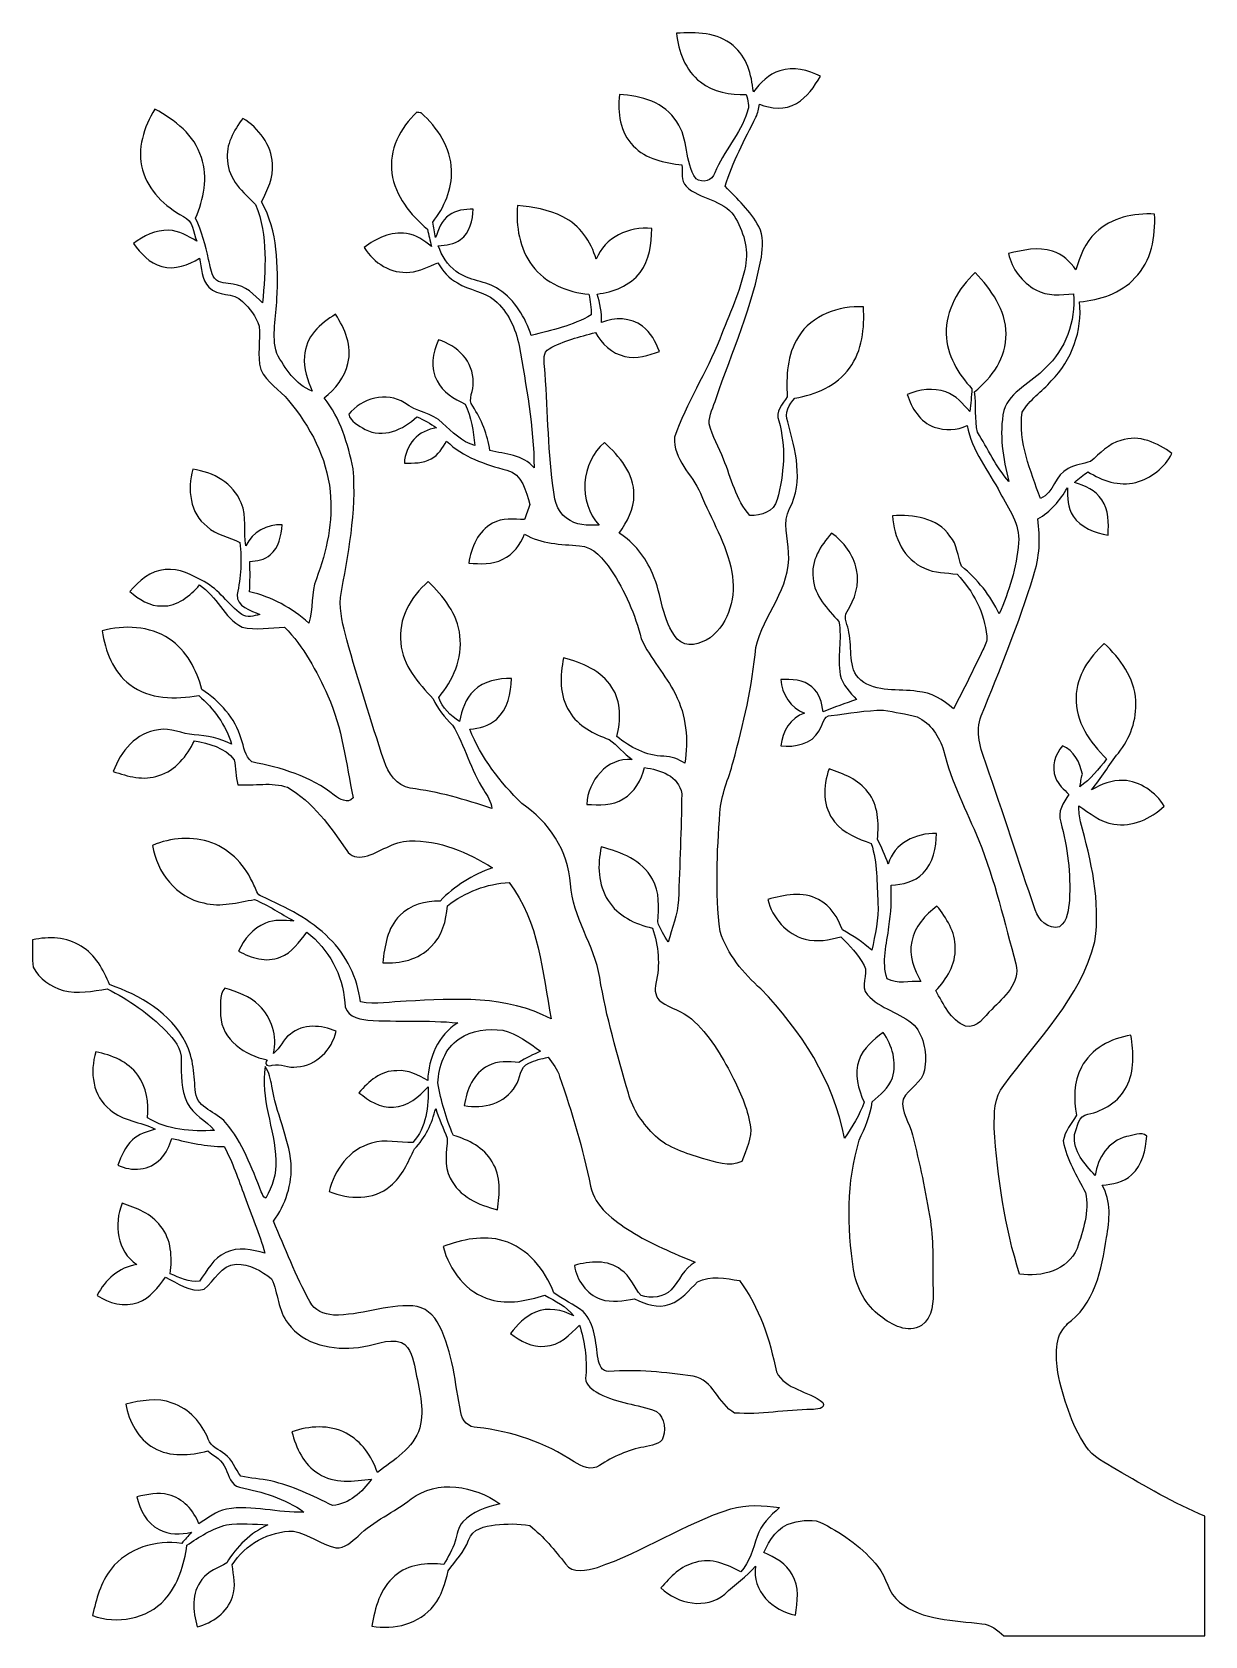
# Model space of a CAD drawing. Header units: centimetres. Extents: x -6.4 to 6.4, y -8.8 to 8.8.
import ezdxf

# ---------------------------------------------------------------- set-up
doc = ezdxf.new("R2010")
doc.units = ezdxf.units.CM
doc.header["$MEASUREMENT"] = 0
doc.layers.add('Camada 1', color=7, linetype='Continuous')

msp = doc.modelspace()

# ---------------------------------------------------------------- linework, layer by layer
at = {"layer": 'Camada 1'}
for points, knots in [([(0.63712, 8.769), (0.84878, 8.78134), (1.08691, 8.78063), (1.25623, 8.63282), (1.25623, 8.63282), (1.40828, 8.51076), (1.45908, 8.31249), (1.47884, 8.12694), (1.47884, 8.12694), (1.55892, 8.22148), (1.64606, 8.32097), (1.76988, 8.35694), (1.76988, 8.35694), (1.91947, 8.4074), (2.07892, 8.36295), (2.21614, 8.29662), (2.21614, 8.29662), (2.147, 8.18338), (2.07115, 8.06661), (1.95297, 7.99888), (1.95297, 7.99888), (1.82986, 7.92339), (1.67357, 7.9382), (1.54481, 7.99076), (1.54481, 7.99076), (1.53492, 7.94314), (1.53034, 7.89305), (1.50777, 7.8493), (1.50777, 7.8493), (1.38535, 7.6006), (1.24777, 7.35612), (1.17086, 7.08871), (1.17086, 7.08871), (1.30245, 6.94937), (1.44814, 6.81777), (1.53916, 6.64632), (1.53916, 6.64632), (1.59597, 6.54473), (1.5808, 6.42301), (1.56703, 6.3126), (1.56703, 6.3126), (1.47319, 5.77497), (1.24566, 5.27507), (1.06961, 4.76179), (1.06961, 4.76179), (1.0414, 4.66972), (0.99165, 4.57941), (0.99447, 4.48062), (0.99447, 4.48062), (1.02729, 4.34445), (1.10559, 4.22521), (1.15181, 4.09363), (1.15181, 4.09363), (1.23754, 3.88338), (1.28658, 3.64912), (1.4418, 3.4752), (1.4418, 3.4752), (1.56527, 3.47239), (1.70709, 3.51508), (1.73989, 3.65019), (1.73989, 3.65019), (1.8168, 3.9303), (1.83832, 4.23403), (1.7586, 4.51626), (1.7586, 4.51626), (1.71662, 4.61644), (1.80199, 4.70041), (1.85067, 4.77943), (1.85067, 4.77943), (1.83868, 5.00274), (1.84784, 5.24191), (1.97272, 5.43594), (1.97272, 5.43594), (2.11983, 5.67477), (2.41687, 5.78131), (2.68746, 5.76509), (2.68746, 5.76509), (2.69945, 5.53437), (2.67652, 5.28601), (2.534, 5.09481), (2.534, 5.09481), (2.39642, 4.89937), (2.16252, 4.80484), (1.93498, 4.7632), (1.93498, 4.7632), (1.86725, 4.70252), (1.81997, 4.59493), (1.85702, 4.50497), (1.85702, 4.50497), (1.93886, 4.20017), (2.03694, 3.8481), (1.87607, 3.55211), (1.87607, 3.55211), (1.79422, 3.40184), (1.86443, 3.22826), (1.86513, 3.06846), (1.86513, 3.06846), (1.89547, 2.68145), (1.58925, 2.3869), (1.50459, 2.02847), (1.50459, 2.02847), (1.47072, 1.60231), (1.36735, 1.18604), (1.2573, 0.77399), (1.2573, 0.77399), (1.21002, 0.58737), (1.12112, 0.40993), (1.1123, 0.21449), (1.1123, 0.21449), (1.07914, -0.21836), (1.06115, -0.65687), (1.113, -1.08902), (1.113, -1.08902), (1.19698, -1.33667), (1.3656, -1.5501), (1.56279, -1.71944), (1.56279, -1.71944), (1.99777, -2.17487), (2.36466, -2.72837), (2.4786, -3.35738), (2.4786, -3.35738), (2.56399, -3.23285), (2.64512, -3.10373), (2.69592, -2.9605), (2.69592, -2.9605), (2.62395, -2.81939), (2.58692, -2.65148), (2.63913, -2.49765), (2.63913, -2.49765), (2.68639, -2.36714), (2.79858, -2.27894), (2.90371, -2.19604), (2.90371, -2.19604), (3.00355, -2.3382), (3.05752, -2.52411), (3.00426, -2.69451), (3.00426, -2.69451), (2.96721, -2.80775), (2.8709, -2.8843), (2.782, -2.95697), (2.782, -2.95697), (2.76718, -3.10761), (2.70087, -3.24343), (2.64125, -3.37996), (2.64125, -3.37996), (2.49977, -3.83857), (2.50789, -4.32822), (2.57774, -4.79848), (2.57774, -4.79848), (2.60879, -4.99991), (2.7118, -5.18829), (2.87548, -5.31176), (2.87548, -5.31176), (2.99614, -5.40773), (3.17465, -5.50438), (3.32246, -5.41126), (3.32246, -5.41126), (3.45298, -5.32377), (3.45439, -5.1495), (3.45193, -5.00909), (3.45193, -5.00909), (3.44099, -4.76144), (3.46287, -4.51131), (3.42123, -4.26544), (3.42123, -4.26544), (3.37043, -3.94723), (3.30305, -3.63185), (3.22579, -3.31893), (3.22579, -3.31893), (3.1951, -3.18769), (3.09138, -3.06846), (3.12278, -2.92805), (3.12278, -2.92805), (3.18169, -2.80811), (3.3348, -2.75025), (3.35633, -2.60914), (3.35633, -2.60914), (3.38632, -2.44052), (3.3595, -2.2493), (3.24484, -2.11666), (3.24484, -2.11666), (3.0935, -1.97626), (2.86737, -1.94239), (2.7312, -1.78223), (2.7312, -1.78223), (2.64159, -1.69262), (2.75025, -1.56104), (2.6938, -1.4612), (2.6938, -1.4612), (2.6296, -1.3416), (2.53612, -1.24107), (2.43945, -1.14757), (2.43945, -1.14757), (2.3121, -1.18321), (2.17664, -1.2058), (2.04645, -1.17333), (2.04645, -1.17333), (1.84185, -1.12006), (1.68839, -0.93768), (1.63617, -0.7373), (1.63617, -0.7373), (1.81609, -0.68757), (2.02106, -0.64381), (2.19463, -0.73871), (2.19463, -0.73871), (2.32728, -0.80503), (2.40454, -0.93839), (2.45816, -1.07102), (2.45816, -1.07102), (2.57352, -1.13312), (2.67935, -1.21038), (2.77988, -1.29433), (2.77988, -1.29433), (2.81374, -1.1236), (2.85537, -0.95179), (2.84551, -0.77611), (2.84551, -0.77611), (2.83527, -0.55879), (2.83986, -0.33126), (2.77354, -0.12417), (2.77354, -0.12417), (2.62748, -0.06843), (2.46979, -0.01376), (2.37067, 0.11535), (2.37067, 0.11535), (2.23767, 0.27515), (2.23872, 0.50835), (2.31069, 0.69427), (2.31069, 0.69427), (2.46803, 0.6424), (2.63348, 0.57962), (2.73507, 0.44062), (2.73507, 0.44062), (2.85184, 0.29632), (2.85925, 0.10195), (2.83986, -0.07479), (2.83986, -0.07479), (2.88607, -0.16298), (2.92664, -0.25471), (2.9598, -0.34924), (2.9598, -0.34924), (3.01978, -0.11852), (3.26565, -0.00811), (3.48721, -0.01305), (3.48721, -0.01305), (3.48543, -0.16791), (3.45756, -0.33655), (3.34115, -0.44908), (3.34115, -0.44908), (3.25154, -0.54575), (3.11643, -0.57221), (2.99084, -0.58137), (2.99084, -0.58137), (2.99544, -0.73342), (2.99261, -0.88652), (2.96579, -1.03716), (2.96579, -1.03716), (2.94604, -1.22414), (2.88113, -1.42416), (2.94886, -1.6076), (2.94886, -1.6076), (3.05576, -1.67357), (3.19617, -1.62806), (3.31611, -1.63936), (3.31611, -1.63936), (3.24696, -1.50495), (3.18028, -1.35254), (3.21768, -1.19839), (3.21768, -1.19839), (3.24555, -1.03363), (3.36832, -0.9091), (3.49391, -0.80963), (3.49391, -0.80963), (3.59762, -0.94156), (3.69817, -1.09361), (3.69359, -1.26858), (3.69359, -1.26858), (3.7024, -1.44921), (3.6015, -1.61254), (3.48014, -1.73777), (3.48014, -1.73777), (3.56588, -1.88241), (3.63996, -2.06199), (3.80858, -2.12619), (3.80858, -2.12619), (3.93982, -2.1583), (4.0125, -2.01965), (4.09434, -1.94451), (4.09434, -1.94451), (4.22592, -1.80974), (4.41077, -1.65734), (4.36068, -1.44463), (4.36068, -1.44463), (4.23367, -0.9906), (4.13173, -0.52775), (3.95323, -0.08995), (3.95323, -0.08995), (3.81847, 0.23707), (3.64737, 0.55209), (3.56729, 0.89923), (3.56729, 0.89923), (3.5179, 1.04846), (3.42547, 1.20049), (3.27625, 1.26576), (3.27625, 1.26576), (3.1563, 1.30174), (3.03072, 1.31726), (2.90795, 1.3402), (2.90795, 1.3402), (2.71497, 1.34055), (2.52341, 1.30422), (2.33221, 1.28128), (2.33221, 1.28128), (2.24225, 1.28198), (2.24155, 1.17157), (2.19991, 1.11478), (2.19991, 1.11478), (2.1209, 0.96448), (1.93462, 0.9331), (1.78011, 0.94755), (1.78011, 0.94755), (1.80021, 1.10137), (1.88136, 1.26188), (2.04187, 1.30562), (2.04187, 1.30562), (1.88665, 1.36489), (1.79246, 1.51482), (1.7794, 1.6771), (1.7794, 1.6771), (1.89688, 1.67815), (2.02917, 1.67852), (2.12195, 1.59456), (2.12195, 1.59456), (2.20661, 1.52929), (2.2299, 1.42134), (2.24542, 1.3215), (2.24542, 1.3215), (2.36536, 1.3723), (2.48884, 1.41498), (2.61231, 1.45661), (2.61231, 1.45661), (2.53824, 1.53634), (2.45497, 1.61748), (2.43311, 1.72861), (2.43311, 1.72861), (2.39572, 1.92158), (2.45568, 2.12019), (2.41687, 2.31352), (2.41687, 2.31352), (2.2941, 2.45075), (2.14877, 2.59257), (2.13359, 2.78799), (2.13359, 2.78799), (2.1075, 2.9778), (2.21755, 3.14607), (2.3368, 3.28153), (2.3368, 3.28153), (2.4758, 3.19088), (2.57386, 3.042), (2.61267, 2.88149), (2.61267, 2.88149), (2.64724, 2.72167), (2.59362, 2.55729), (2.50684, 2.42359), (2.50684, 2.42359), (2.45709, 2.35196), (2.52306, 2.26871), (2.52589, 2.1918), (2.52589, 2.1918), (2.5721, 2.01965), (2.50647, 1.80021), (2.65677, 1.66863), (2.65677, 1.66863), (2.83279, 1.53141), (3.07092, 1.57692), (3.278, 1.54552), (3.278, 1.54552), (3.43041, 1.53704), (3.56376, 1.45415), (3.67417, 1.35431), (3.67417, 1.35431), (3.79024, 1.56669), (3.8922, 1.78611), (3.99873, 2.00306), (3.99873, 2.00306), (4.01813, 2.04998), (4.04847, 2.09727), (4.04106, 2.15018), (4.04106, 2.15018), (4.01601, 2.40595), (3.8922, 2.64865), (3.71403, 2.83209), (3.71403, 2.83209), (3.59445, 2.85043), (3.46779, 2.8402), (3.35704, 2.89772), (3.35704, 2.89772), (3.13231, 2.99225), (3.0173, 3.24061), (3.00601, 3.4731), (3.00601, 3.4731), (3.23179, 3.48755), (3.49708, 3.45157), (3.63643, 3.2512), (3.63643, 3.2512), (3.71897, 3.15806), (3.71686, 3.02648), (3.76414, 2.91958), (3.76414, 2.91958), (3.937, 2.77671), (4.08128, 2.60032), (4.17688, 2.39642), (4.17688, 2.39642), (4.28412, 2.64371), (4.36845, 2.90617), (4.38925, 3.17641), (4.38925, 3.17641), (4.40831, 3.3803), (4.27918, 3.55177), (4.18853, 3.72215), (4.18853, 3.72215), (4.06082, 3.96487), (3.8749, 4.18677), (3.82517, 4.46263), (3.82517, 4.46263), (3.71369, 4.40937), (3.58104, 4.40831), (3.46463, 4.4457), (3.46463, 4.4457), (3.30834, 4.50285), (3.21556, 4.6542), (3.1683, 4.80554), (3.1683, 4.80554), (3.30129, 4.85916), (3.45369, 4.88068), (3.59163, 4.8327), (3.59163, 4.8327), (3.70204, 4.7939), (3.77825, 4.7011), (3.8548, 4.61785), (3.8548, 4.61785), (3.86362, 4.70076), (3.87208, 4.78367), (3.87772, 4.86657), (3.87772, 4.86657), (3.72321, 5.03061), (3.60257, 5.23804), (3.59409, 5.4677), (3.59409, 5.4677), (3.59127, 5.72735), (3.72674, 5.97041), (3.91478, 6.14257), (3.91478, 6.14257), (4.08798, 5.9577), (4.25097, 5.73229), (4.25238, 5.4684), (4.25238, 5.4684), (4.25662, 5.21263), (4.09821, 4.98722), (3.90596, 4.8327), (3.90596, 4.8327), (3.92782, 4.68595), (3.9056, 4.53284), (3.9377, 4.38925), (3.9377, 4.38925), (4.05411, 4.21004), (4.14019, 4.01002), (4.28271, 3.8488), (4.28271, 3.8488), (4.2164, 4.10138), (4.17583, 4.3695), (4.22663, 4.62808), (4.22663, 4.62808), (4.2993, 4.84433), (4.5346, 4.93289), (4.67959, 5.09305), (4.67959, 5.09305), (4.9096, 5.29519), (5.01473, 5.6074), (4.99251, 5.90902), (4.99251, 5.90902), (4.85422, 5.89597), (4.70429, 5.88081), (4.5787, 5.95277), (4.5787, 5.95277), (4.43052, 6.03532), (4.3127, 6.18277), (4.27884, 6.35034), (4.27884, 6.35034), (4.43618, 6.38703), (4.60445, 6.43183), (4.7632, 6.37611), (4.7632, 6.37611), (4.87186, 6.344), (4.95511, 6.2618), (5.01896, 6.17149), (5.01896, 6.17149), (5.0627, 6.32071), (5.11844, 6.47381), (5.23662, 6.58142), (5.23662, 6.58142), (5.40561, 6.74758), (5.6536, 6.79484), (5.88256, 6.78427), (5.88256, 6.78427), (5.89314, 6.53625), (5.84763, 6.26568), (5.66632, 6.08259), (5.66632, 6.08259), (5.51144, 5.91361), (5.28143, 5.84022), (5.05848, 5.82083), (5.05848, 5.82083), (5.09235, 5.50333), (4.9724, 5.18054), (4.74873, 4.95406), (4.74873, 4.95406), (4.64784, 4.8341), (4.50603, 4.74591), (4.42841, 4.60869), (4.42841, 4.60869), (4.38396, 4.28166), (4.52261, 3.96521), (4.62879, 3.66289), (4.62879, 3.66289), (4.78119, 3.72426), (4.78542, 3.92782), (4.93501, 3.99026), (4.93501, 3.99026), (5.01085, 4.03331), (5.09869, 4.04247), (5.18018, 4.06964), (5.18018, 4.06964), (5.28319, 4.15642), (5.37632, 4.26507), (5.51249, 4.30035), (5.51249, 4.30035), (5.71146, 4.36879), (5.91431, 4.27426), (6.07236, 4.15571), (6.07236, 4.15571), (5.99227, 4.0019), (5.84234, 3.88479), (5.67548, 3.83857), (5.67548, 3.83857), (5.49239, 3.79236), (5.30577, 3.85938), (5.1509, 3.95569), (5.1509, 3.95569), (5.09939, 3.92007), (5.05001, 3.8816), (5.00345, 3.83962), (5.00345, 3.83962), (5.11562, 3.80083), (5.23558, 3.75425), (5.30153, 3.64878), (5.30153, 3.64878), (5.38161, 3.53625), (5.37986, 3.39302), (5.37174, 3.26107), (5.37174, 3.26107), (5.22746, 3.2886), (5.07223, 3.34151), (4.98827, 3.47062), (4.98827, 3.47062), (4.92337, 3.56093), (4.92724, 3.67524), (4.92478, 3.78071), (4.92478, 3.78071), (4.84575, 3.64137), (4.73991, 3.51861), (4.59951, 3.43817), (4.59951, 3.43817), (4.63303, 3.23074), (4.61926, 3.01554), (4.55436, 2.81515), (4.55436, 2.81515), (4.39561, 2.29093), (4.18324, 1.78505), (3.98003, 1.27706), (3.98003, 1.27706), (3.90666, 1.10243), (3.97651, 0.9151), (4.03224, 0.74682), (4.03224, 0.74682), (4.22134, 0.2166), (4.38784, -0.32103), (4.57234, -0.85302), (4.57234, -0.85302), (4.60621, -0.96202), (4.71557, -1.06997), (4.83834, -1.03786), (4.83834, -1.03786), (4.93077, -0.97155), (4.93572, -0.84596), (4.94736, -0.74295), (4.94736, -0.74295), (4.96252, -0.45544), (4.92865, -0.16544), (4.85174, 0.11182), (4.85174, 0.11182), (4.81471, 0.22401), (4.87856, 0.32737), (4.941, 0.41485), (4.941, 0.41485), (4.88597, 0.47096), (4.82318, 0.52458), (4.79531, 0.60042), (4.79531, 0.60042), (4.74661, 0.71966), (4.79071, 0.85689), (4.87221, 0.95003), (4.87221, 0.95003), (4.9985, 0.89853), (5.06482, 0.76446), (5.08916, 0.63675), (5.08916, 0.63675), (5.07858, 0.59055), (5.06942, 0.54397), (5.0613, 0.49705), (5.0613, 0.49705), (5.17666, 0.58208), (5.27085, 0.69108), (5.35586, 0.80573), (5.35586, 0.80573), (5.17243, 0.98248), (5.00873, 1.21462), (5.02072, 1.48096), (5.02072, 1.48096), (5.02355, 1.71484), (5.16466, 1.91769), (5.3287, 2.07256), (5.3287, 2.07256), (5.50298, 1.90641), (5.66525, 1.69579), (5.67443, 1.44497), (5.67443, 1.44497), (5.691, 1.23647), (5.61199, 1.03082), (5.48428, 0.86854), (5.48428, 0.86854), (5.37845, 0.74083), (5.29978, 0.59336), (5.19148, 0.46708), (5.19148, 0.46708), (5.29836, 0.52351), (5.41443, 0.57643), (5.53826, 0.56973), (5.53826, 0.56973), (5.72206, 0.55774), (5.89597, 0.44343), (5.98699, 0.28539), (5.98699, 0.28539), (5.83988, 0.14887), (5.63738, 0.05257), (5.43312, 0.08924), (5.43312, 0.08924), (5.28425, 0.11007), (5.16924, 0.21132), (5.0493, 0.29174), (5.0493, 0.29174), (5.05283, 0.23213), (5.056, 0.17144), (5.07012, 0.11289), (5.07012, 0.11289), (5.18512, -0.31221), (5.29271, -0.75635), (5.22569, -1.19873), (5.22569, -1.19873), (5.0733, -1.82245), (4.59246, -2.27541), (4.22697, -2.77812), (4.22697, -2.77812), (4.11621, -2.90653), (4.12362, -3.08715), (4.12291, -3.24626), (4.12291, -3.24626), (4.15748, -3.78777), (4.23579, -4.33105), (4.4009, -4.84893), (4.4009, -4.84893), (4.63832, -4.88597), (4.93112, -4.808), (5.03096, -4.56812), (5.03096, -4.56812), (5.09517, -4.37232), (5.1696, -4.16102), (5.12375, -3.95357), (5.12375, -3.95357), (5.03414, -3.76943), (4.91137, -3.59375), (4.87961, -3.38737), (4.87961, -3.38737), (4.89691, -3.28083), (4.97099, -3.1958), (5.02567, -3.1062), (5.02567, -3.1062), (4.99215, -2.93051), (4.99285, -2.74038), (5.07824, -2.5788), (5.07824, -2.5788), (5.18371, -2.37771), (5.40315, -2.25812), (5.62292, -2.22778), (5.62292, -2.22778), (5.65009, -2.41618), (5.66454, -2.61902), (5.57318, -2.79364), (5.57318, -2.79364), (5.49063, -2.95556), (5.32448, -3.05681), (5.15055, -3.09421), (5.15055, -3.09421), (5.04331, -3.10549), (5.03519, -3.23673), (5.00415, -3.31752), (5.00415, -3.31752), (4.98298, -3.49919), (5.11562, -3.64313), (5.23063, -3.76555), (5.23063, -3.76555), (5.25356, -3.57292), (5.3781, -3.38771), (5.57354, -3.3401), (5.57354, -3.3401), (5.64444, -3.33128), (5.73439, -3.27766), (5.79649, -3.3334), (5.79649, -3.3334), (5.78343, -3.48614), (5.75098, -3.65337), (5.62963, -3.7592), (5.62963, -3.7592), (5.54319, -3.8421), (5.42079, -3.86608), (5.30542, -3.87139), (5.30542, -3.87139), (5.40737, -4.04777), (5.39114, -4.25662), (5.35305, -4.44887), (5.35305, -4.44887), (5.30189, -4.79565), (5.22534, -5.19148), (4.91277, -5.40103), (4.91277, -5.40103), (4.91277, -5.40103), (4.92159, -5.40278), (4.92159, -5.40278), (4.92159, -5.40278), (4.77202, -5.53402), (4.80201, -5.75274), (4.82035, -5.92949), (4.82035, -5.92949), (4.87856, -6.21135), (4.9671, -6.49323), (5.12621, -6.73522), (5.12621, -6.73522), (5.20488, -6.85799), (5.34105, -6.92043), (5.46135, -6.99381), (5.46135, -6.99381), (5.77919, -7.17585), (6.09389, -7.36635), (6.43395, -7.50464), (6.43395, -7.50464), (6.43078, -7.94278), (6.43431, -8.38093), (6.43183, -8.81944), (6.43183, -8.81944), (6.43183, -8.81944), (4.22768, -8.81944), (4.22768, -8.81944), (4.22768, -8.81944), (4.1589, -8.7577), (4.08445, -8.69244), (3.98744, -8.68749), (3.98744, -8.68749), (3.68123, -8.64551), (3.33728, -8.65504), (3.08434, -8.44902), (3.08434, -8.44902), (2.95592, -8.35166), (2.94323, -8.17774), (2.8448, -8.05885), (2.8448, -8.05885), (2.68922, -7.85636), (2.47402, -7.70748), (2.25, -7.5893), (2.25, -7.5893), (2.14629, -7.52686), (2.01753, -7.55368), (1.90675, -7.57802), (1.90675, -7.57802), (1.74941, -7.62034), (1.65206, -7.76216), (1.59419, -7.90539), (1.59419, -7.90539), (1.71626, -7.95689), (1.84255, -8.02428), (1.90605, -8.14704), (1.90605, -8.14704), (1.9879, -8.28145), (1.96285, -8.44408), (1.94203, -8.59155), (1.94203, -8.59155), (1.69192, -8.54392), (1.45979, -8.32626), (1.50424, -8.05356), (1.50424, -8.05356), (1.40545, -8.17033), (1.27528, -8.25465), (1.16557, -8.36048), (1.16557, -8.36048), (0.95849, -8.53334), (0.64876, -8.46983), (0.46531, -8.2931), (0.46531, -8.2931), (0.56656, -8.17174), (0.68474, -8.05039), (0.8442, -8.01263), (0.8442, -8.01263), (1.01669, -7.95972), (1.19203, -8.03485), (1.34126, -8.11776), (1.34126, -8.11776), (1.43474, -8.00629), (1.47742, -7.86623), (1.51977, -7.73007), (1.51977, -7.73007), (1.55999, -7.5967), (1.66616, -7.50217), (1.76494, -7.41079), (1.76494, -7.41079), (1.58784, -7.38752), (1.4037, -7.37234), (1.23013, -7.42526), (1.23013, -7.42526), (0.72002, -7.58613), (0.2734, -7.89657), (-0.23247, -8.06732), (-0.23247, -8.06732), (-0.345, -8.09766), (-0.50446, -8.14351), (-0.58384, -8.02781), (-0.58384, -8.02781), (-0.70026, -7.87717), (-0.82337, -7.72795), (-0.97367, -7.60942), (-0.97367, -7.60942), (-1.09784, -7.58367), (-1.22695, -7.5893), (-1.3529, -7.60024), (-1.3529, -7.60024), (-1.46473, -7.61576), (-1.60725, -7.64329), (-1.6457, -7.76781), (-1.6457, -7.76781), (-1.69121, -7.89834), (-1.79458, -7.99324), (-1.86937, -8.10541), (-1.86937, -8.10541), (-1.9057, -8.2377), (-1.93569, -8.37742), (-2.02742, -8.48501), (-2.02742, -8.48501), (-2.18405, -8.68749), (-2.46379, -8.7577), (-2.70756, -8.71114), (-2.70756, -8.71114), (-2.6737, -8.5111), (-2.61725, -8.29697), (-2.45426, -8.16151), (-2.45426, -8.16151), (-2.30928, -8.03027), (-2.10326, -8.01652), (-1.91769, -8.03416), (-1.91769, -8.03416), (-1.87113, -7.95267), (-1.81963, -7.87223), (-1.79387, -7.78121), (-1.79387, -7.78121), (-1.76988, -7.70854), (-1.76283, -7.62565), (-1.70814, -7.56778), (-1.70814, -7.56778), (-1.60408, -7.45418), (-1.45062, -7.4048), (-1.30457, -7.37093), (-1.30457, -7.37093), (-1.57902, -7.1702), (-1.99036, -7.09894), (-2.27682, -7.3159), (-2.27682, -7.3159), (-2.46203, -7.46478), (-2.68887, -7.55473), (-2.8582, -7.72371), (-2.8582, -7.72371), (-2.92876, -7.78191), (-3.00284, -7.86482), (-3.10339, -7.85106), (-3.10339, -7.85106), (-3.26813, -7.8179), (-3.40184, -7.69866), (-3.56799, -7.66833), (-3.56799, -7.66833), (-3.83399, -7.66867), (-4.09892, -7.81297), (-4.23862, -8.04087), (-4.23862, -8.04087), (-4.22697, -8.15586), (-4.19559, -8.2758), (-4.23827, -8.38904), (-4.23827, -8.38904), (-4.29083, -8.56297), (-4.45523, -8.67728), (-4.62526, -8.7196), (-4.62526, -8.7196), (-4.67006, -8.54886), (-4.69335, -8.34672), (-4.572, -8.20067), (-4.572, -8.20067), (-4.50603, -8.10612), (-4.39067, -8.0772), (-4.29965, -8.01687), (-4.29965, -8.01687), (-4.19311, -7.83766), (-4.04001, -7.68914), (-3.84915, -7.60165), (-3.84915, -7.60165), (-3.99944, -7.59354), (-4.1522, -7.57624), (-4.30176, -7.6006), (-4.30176, -7.6006), (-4.46088, -7.64151), (-4.60199, -7.73219), (-4.73638, -7.82425), (-4.73638, -7.82425), (-4.76778, -8.03768), (-4.83093, -8.25746), (-4.97981, -8.4201), (-4.97981, -8.4201), (-5.17243, -8.6374), (-5.50757, -8.69139), (-5.77285, -8.59613), (-5.77285, -8.59613), (-5.73122, -8.41762), (-5.68537, -8.23277), (-5.56894, -8.08672), (-5.56894, -8.08672), (-5.3915, -7.85354), (-5.07612, -7.76534), (-4.79424, -7.80379), (-4.79424, -7.80379), (-4.75862, -7.76323), (-4.72334, -7.723), (-4.68806, -7.68244), (-4.68806, -7.68244), (-4.80589, -7.70536), (-4.93394, -7.71207), (-5.04225, -7.65104), (-5.04225, -7.65104), (-5.17947, -7.58225), (-5.25568, -7.43654), (-5.28567, -7.29156), (-5.28567, -7.29156), (-5.17207, -7.26863), (-5.05319, -7.23652), (-4.93818, -7.27109), (-4.93818, -7.27109), (-4.78013, -7.30919), (-4.66372, -7.44185), (-4.60445, -7.58789), (-4.60445, -7.58789), (-4.50673, -7.52968), (-4.41888, -7.44677), (-4.30247, -7.42843), (-4.30247, -7.42843), (-4.01849, -7.37622), (-3.73698, -7.47713), (-3.45263, -7.46019), (-3.45263, -7.46019), (-3.65936, -7.30744), (-3.9123, -7.24217), (-4.15854, -7.18538), (-4.15854, -7.18538), (-4.25555, -7.16667), (-4.27389, -7.06084), (-4.31129, -6.98641), (-4.31129, -6.98641), (-4.34586, -6.89504), (-4.43406, -6.84388), (-4.50919, -6.78992), (-4.50919, -6.78992), (-4.70217, -6.83823), (-4.92195, -6.86047), (-5.10046, -6.75498), (-5.10046, -6.75498), (-5.27507, -6.65833), (-5.37209, -6.46606), (-5.40702, -6.27591), (-5.40702, -6.27591), (-5.24191, -6.23534), (-5.06377, -6.20182), (-4.89937, -6.26392), (-4.89937, -6.26392), (-4.7124, -6.32424), (-4.57482, -6.48263), (-4.50215, -6.66043), (-4.50215, -6.66043), (-4.47674, -6.74687), (-4.3836, -6.77298), (-4.32011, -6.82519), (-4.32011, -6.82519), (-4.23545, -6.8834), (-4.20758, -6.98816), (-4.14584, -7.06542), (-4.14584, -7.06542), (-4.03754, -7.08978), (-3.9257, -7.09577), (-3.81706, -7.1187), (-3.81706, -7.1187), (-3.57786, -7.17232), (-3.35738, -7.28274), (-3.13796, -7.38786), (-3.13796, -7.38786), (-2.95733, -7.3727), (-2.81269, -7.24005), (-2.71003, -7.0993), (-2.71003, -7.0993), (-2.90405, -7.12187), (-3.12173, -7.15327), (-3.29423, -7.03791), (-3.29423, -7.03791), (-3.45617, -6.93773), (-3.53871, -6.75674), (-3.58527, -6.5793), (-3.58527, -6.5793), (-3.39478, -6.5151), (-3.17429, -6.49746), (-2.99084, -6.59411), (-2.99084, -6.59411), (-2.82081, -6.6809), (-2.71003, -6.84883), (-2.64688, -7.02451), (-2.64688, -7.02451), (-2.46732, -6.89081), (-2.25283, -6.7631), (-2.18157, -6.53732), (-2.18157, -6.53732), (-2.12266, -6.32213), (-2.19357, -6.102), (-2.23202, -5.88997), (-2.23202, -5.88997), (-2.25636, -5.78379), (-2.27541, -5.65538), (-2.38054, -5.59788), (-2.38054, -5.59788), (-2.5407, -5.54777), (-2.69733, -5.63915), (-2.85574, -5.6536), (-2.85574, -5.6536), (-3.13055, -5.68678), (-3.45475, -5.62785), (-3.62654, -5.39043), (-3.62654, -5.39043), (-3.73979, -5.24862), (-3.73379, -5.05636), (-3.80824, -4.89902), (-3.80824, -4.89902), (-3.91829, -4.81259), (-4.052, -4.73569), (-4.19629, -4.74027), (-4.19629, -4.74027), (-4.36386, -4.74909), (-4.43335, -4.9209), (-4.548, -5.01402), (-4.548, -5.01402), (-4.70217, -5.05953), (-4.84116, -4.94383), (-4.97346, -4.88138), (-4.97346, -4.88138), (-5.05037, -4.99426), (-5.13927, -5.1121), (-5.27297, -5.16008), (-5.27297, -5.16008), (-5.425, -5.2137), (-5.59223, -5.16854), (-5.72276, -5.08246), (-5.72276, -5.08246), (-5.63527, -4.91137), (-5.48181, -4.77378), (-5.28778, -4.7438), (-5.28778, -4.7438), (-5.50403, -4.59809), (-5.54143, -4.30035), (-5.44724, -4.07212), (-5.44724, -4.07212), (-5.29201, -4.12396), (-5.12762, -4.18465), (-5.02603, -4.32152), (-5.02603, -4.32152), (-4.90607, -4.46687), (-4.8962, -4.66548), (-4.92054, -4.8447), (-4.92054, -4.8447), (-4.81858, -4.88667), (-4.71275, -4.94488), (-4.59846, -4.92619), (-4.59846, -4.92619), (-4.5166, -4.81117), (-4.44782, -4.67325), (-4.31129, -4.61327), (-4.31129, -4.61327), (-4.17442, -4.54413), (-4.0199, -4.58082), (-3.8802, -4.61856), (-3.8802, -4.61856), (-3.94229, -4.40513), (-4.03048, -4.20088), (-4.10457, -3.99133), (-4.10457, -3.99133), (-4.17159, -3.80787), (-4.23509, -3.62196), (-4.32859, -3.44981), (-4.32859, -3.44981), (-4.52332, -3.44769), (-4.71346, -3.40535), (-4.90185, -3.3602), (-4.90185, -3.3602), (-4.93041, -3.43992), (-4.96252, -3.52212), (-5.02462, -3.58245), (-5.02462, -3.58245), (-5.14068, -3.71228), (-5.3467, -3.72816), (-5.49663, -3.6523), (-5.49663, -3.6523), (-5.45394, -3.55458), (-5.41619, -3.44945), (-5.33435, -3.37643), (-5.33435, -3.37643), (-5.26661, -3.30975), (-5.17136, -3.28753), (-5.08458, -3.25683), (-5.08458, -3.25683), (-5.24581, -3.17675), (-5.44018, -3.16971), (-5.57954, -3.04553), (-5.57954, -3.04553), (-5.77249, -2.89947), (-5.80565, -2.62819), (-5.7351, -2.40946), (-5.7351, -2.40946), (-5.56224, -2.44651), (-5.38373, -2.516), (-5.27719, -2.66452), (-5.27719, -2.66452), (-5.17489, -2.79681), (-5.15549, -2.97039), (-5.16924, -3.13231), (-5.16924, -3.13231), (-4.95229, -3.27235), (-4.68383, -3.28471), (-4.43371, -3.27166), (-4.43371, -3.27166), (-4.52613, -3.1623), (-4.67006, -3.10161), (-4.73428, -2.96862), (-4.73428, -2.96862), (-4.80306, -2.82468), (-4.80165, -2.6603), (-4.79953, -2.50401), (-4.79953, -2.50401), (-4.79107, -2.37418), (-4.88244, -2.26942), (-4.96569, -2.18122), (-4.96569, -2.18122), (-5.15301, -1.99214), (-5.37457, -1.83727), (-5.61233, -1.71874), (-5.61233, -1.71874), (-5.77179, -1.74483), (-5.93619, -1.77765), (-6.09635, -1.73637), (-6.09635, -1.73637), (-6.23217, -1.69686), (-6.35706, -1.60689), (-6.42443, -1.48096), (-6.42443, -1.48096), (-6.43607, -1.38148), (-6.42866, -1.28057), (-6.43008, -1.18075), (-6.43008, -1.18075), (-6.25228, -1.14087), (-6.05613, -1.14864), (-5.89879, -1.24882), (-5.89879, -1.24882), (-5.7425, -1.34231), (-5.65185, -1.50777), (-5.58658, -1.67181), (-5.58658, -1.67181), (-5.2518, -1.78859), (-4.91172, -1.98191), (-4.75051, -2.31245), (-4.75051, -2.31245), (-4.6609, -2.47967), (-4.65737, -2.67229), (-4.64326, -2.85644), (-4.64326, -2.85644), (-4.61892, -3.03318), (-4.41289, -3.06492), (-4.31305, -3.18593), (-4.31305, -3.18593), (-4.12396, -3.40325), (-4.02802, -3.68194), (-3.92041, -3.94475), (-3.92041, -3.94475), (-3.90701, -3.96909), (-3.90348, -4.00755), (-3.86997, -4.01389), (-3.86997, -4.01389), (-3.80118, -3.88725), (-3.7532, -3.74543), (-3.7599, -3.59974), (-3.7599, -3.59974), (-3.77331, -3.25332), (-3.93629, -2.91994), (-3.87843, -2.56998), (-3.87843, -2.56998), (-3.83504, -2.63489), (-3.8174, -2.71144), (-3.80471, -2.78729), (-3.80471, -2.78729), (-3.75954, -3.07552), (-3.62162, -3.34186), (-3.59409, -3.63395), (-3.59409, -3.63395), (-3.57786, -3.86045), (-3.65548, -4.08586), (-3.78707, -4.26826), (-3.78707, -4.26826), (-3.65831, -4.56459), (-3.54541, -4.86903), (-3.38632, -5.1509), (-3.38632, -5.1509), (-3.3394, -5.24862), (-3.23249, -5.29237), (-3.12949, -5.29766), (-3.12949, -5.29766), (-2.8342, -5.30647), (-2.55235, -5.17947), (-2.25672, -5.19711), (-2.25672, -5.19711), (-2.12653, -5.20242), (-2.02388, -5.30224), (-1.96744, -5.41301), (-1.96744, -5.41301), (-1.81575, -5.70864), (-1.79634, -6.0466), (-1.73214, -6.36729), (-1.73214, -6.36729), (-1.71803, -6.45724), (-1.6457, -6.53308), (-1.55081, -6.53345), (-1.55081, -6.53345), (-1.17264, -6.56907), (-0.80468, -6.70102), (-0.48682, -6.90915), (-0.48682, -6.90915), (-0.40674, -6.96136), (-0.2988, -7.0118), (-0.2092, -6.94901), (-0.2092, -6.94901), (-0.05997, -6.85375), (0.10266, -6.77615), (0.27869, -6.74652), (0.27869, -6.74652), (0.35207, -6.72394), (0.46496, -6.72677), (0.49001, -6.63575), (0.49001, -6.63575), (0.5228, -6.53026), (0.4953, -6.37329), (0.37358, -6.33871), (0.37358, -6.33871), (0.16722, -6.27308), (-0.05749, -6.25474), (-0.24694, -6.14221), (-0.24694, -6.14221), (-0.31043, -6.1041), (-0.37606, -6.04237), (-0.35913, -5.96123), (-0.35913, -5.96123), (-0.34466, -5.77391), (-0.37394, -5.58694), (-0.42791, -5.40807), (-0.42791, -5.40807), (-0.53304, -5.51215), (-0.64805, -5.63527), (-0.80751, -5.63915), (-0.80751, -5.63915), (-0.95074, -5.65784), (-1.07738, -5.582), (-1.18745, -5.5005), (-1.18745, -5.5005), (-1.1109, -5.40702), (-1.02799, -5.31106), (-0.91157, -5.26732), (-0.91157, -5.26732), (-0.77505, -5.20629), (-0.61948, -5.24157), (-0.49142, -5.30684), (-0.49142, -5.30684), (-0.5736, -5.20206), (-0.69639, -5.1449), (-0.80856, -5.07965), (-0.80856, -5.07965), (-0.99976, -5.13997), (-1.20685, -5.18512), (-1.40441, -5.12726), (-1.40441, -5.12726), (-1.67323, -5.05495), (-1.85702, -4.80625), (-1.9258, -4.54659), (-1.9258, -4.54659), (-1.71662, -4.46792), (-1.48483, -4.41819), (-1.26471, -4.48203), (-1.26471, -4.48203), (-0.99835, -4.56459), (-0.8061, -4.79812), (-0.71154, -5.05319), (-0.71154, -5.05319), (-0.60924, -5.12938), (-0.49035, -5.18054), (-0.38981, -5.25885), (-0.38981, -5.25885), (-0.25259, -5.39467), (-0.2533, -5.60175), (-0.22577, -5.7799), (-0.22577, -5.7799), (-0.2159, -5.84093), (-0.18238, -5.92208), (-0.10724, -5.91679), (-0.10724, -5.91679), (0.20179, -5.89562), (0.51257, -5.92313), (0.81808, -5.97005), (0.81808, -5.97005), (1.04174, -6.00499), (1.09185, -6.27591), (1.27387, -6.37329), (1.27387, -6.37329), (1.55609, -6.3955), (1.8369, -6.33659), (2.11912, -6.33482), (2.11912, -6.33482), (2.16252, -6.33201), (2.27787, -6.32953), (2.2426, -6.25722), (2.2426, -6.25722), (2.08597, -6.1288), (1.83056, -6.11893), (1.73214, -5.92208), (1.73214, -5.92208), (1.66088, -5.5686), (1.54657, -5.21194), (1.32715, -4.92054), (1.32715, -4.92054), (1.17722, -4.89444), (1.00858, -4.8581), (0.86747, -4.93394), (0.86747, -4.93394), (0.77257, -5.0232), (0.69215, -5.1382), (0.56198, -5.17842), (0.56198, -5.17842), (0.4318, -5.23027), (0.2942, -5.17877), (0.17604, -5.12127), (0.17604, -5.12127), (0.05362, -5.14068), (-0.07513, -5.16431), (-0.19614, -5.12514), (-0.19614, -5.12514), (-0.35207, -5.06835), (-0.46036, -4.91489), (-0.48401, -4.75333), (-0.48401, -4.75333), (-0.31608, -4.70675), (-0.1203, -4.68665), (0.02575, -4.80165), (0.02575, -4.80165), (0.13334, -4.86692), (0.1651, -4.99709), (0.24729, -5.08353), (0.24729, -5.08353), (0.35842, -5.11668), (0.49213, -5.11069), (0.57643, -5.02143), (0.57643, -5.02143), (0.66922, -4.92337), (0.71366, -4.78155), (0.84208, -4.71874), (0.84208, -4.71874), (0.59972, -4.61892), (0.3563, -4.51838), (0.13299, -4.37938), (0.13299, -4.37938), (-0.05257, -4.26049), (-0.25964, -4.11302), (-0.30692, -3.88301), (-0.30692, -3.88301), (-0.38981, -3.47415), (-0.51364, -3.07481), (-0.64664, -2.6797), (-0.64664, -2.6797), (-0.67027, -2.59961), (-0.72354, -2.53434), (-0.77328, -2.46944), (-0.77328, -2.46944), (-0.84561, -2.48532), (-0.91897, -2.50084), (-0.98565, -2.534), (-0.98565, -2.534), (-1.08866, -2.57245), (-1.07102, -2.70651), (-1.13135, -2.78341), (-1.13135, -2.78341), (-1.24142, -2.9778), (-1.48483, -3.03883), (-1.69298, -2.99861), (-1.69298, -2.99861), (-1.66828, -2.82787), (-1.59315, -2.64407), (-1.4305, -2.56258), (-1.4305, -2.56258), (-1.3282, -2.50296), (-1.2058, -2.51707), (-1.0929, -2.52482), (-1.0929, -2.52482), (-1.01669, -2.47826), (-0.93698, -2.43769), (-0.85514, -2.40205), (-0.85514, -2.40205), (-0.98602, -2.31352), (-1.11337, -2.20909), (-1.27034, -2.17275), (-1.27034, -2.17275), (-1.43403, -2.15159), (-1.61042, -2.17416), (-1.75012, -2.26659), (-1.75012, -2.26659), (-1.90712, -2.37172), (-1.97484, -2.57033), (-1.98261, -2.75132), (-1.98261, -2.75132), (-1.94839, -2.94815), (-1.89371, -3.14289), (-1.81327, -3.32634), (-1.81327, -3.32634), (-1.64782, -3.3775), (-1.47567, -3.45827), (-1.38818, -3.61667), (-1.38818, -3.61667), (-1.28869, -3.77296), (-1.30104, -3.96804), (-1.33032, -4.14301), (-1.33032, -4.14301), (-1.53282, -4.08975), (-1.7526, -3.99803), (-1.84643, -3.79623), (-1.84643, -3.79623), (-1.91981, -3.66041), (-1.88419, -3.50414), (-1.87924, -3.35879), (-1.87924, -3.35879), (-1.92122, -3.24872), (-1.97309, -3.14254), (-2.00659, -3.02965), (-2.00659, -3.02965), (-2.04752, -3.1951), (-2.11949, -3.35209), (-2.23908, -3.47556), (-2.23908, -3.47556), (-2.31352, -3.61914), (-2.37137, -3.7793), (-2.50437, -3.8816), (-2.50437, -3.8816), (-2.68958, -4.04283), (-2.96016, -4.02907), (-3.17534, -3.94194), (-3.17534, -3.94194), (-3.12032, -3.70451), (-2.9531, -3.47698), (-2.70968, -3.41171), (-2.70968, -3.41171), (-2.56117, -3.36232), (-2.40524, -3.41312), (-2.25743, -3.40465), (-2.25743, -3.40465), (-2.1075, -3.24026), (-2.08667, -3.00672), (-2.08915, -2.79435), (-2.08915, -2.79435), (-2.19039, -2.90405), (-2.31493, -3.01025), (-2.47156, -3.01695), (-2.47156, -3.01695), (-2.61584, -3.02753), (-2.74214, -2.94498), (-2.84902, -2.85855), (-2.84902, -2.85855), (-2.7446, -2.73473), (-2.60597, -2.61301), (-2.43346, -2.61691), (-2.43346, -2.61691), (-2.30998, -2.60667), (-2.19674, -2.66171), (-2.09444, -2.7245), (-2.09444, -2.7245), (-2.08492, -2.4765), (-1.98191, -2.22744), (-1.76494, -2.09196), (-1.76494, -2.09196), (-2.09337, -2.0588), (-2.42393, -2.08421), (-2.75307, -2.06092), (-2.75307, -2.06092), (-2.86419, -2.05422), (-3.00918, -2.00377), (-3.00567, -1.86901), (-3.00567, -1.86901), (-3.02294, -1.56562), (-3.18276, -1.28164), (-3.42018, -1.09573), (-3.42018, -1.09573), (-3.50485, -1.19909), (-3.57964, -1.32326), (-3.71298, -1.36913), (-3.71298, -1.36913), (-3.86574, -1.43544), (-4.03153, -1.37829), (-4.16913, -1.30457), (-4.16913, -1.30457), (-4.11127, -1.17228), (-4.01109, -1.05268), (-3.87456, -0.998), (-3.87456, -0.998), (-3.77684, -0.95425), (-3.66747, -0.97013), (-3.56376, -0.97296), (-3.56376, -0.97296), (-3.70699, -0.89393), (-3.84386, -0.80222), (-3.9945, -0.73766), (-3.9945, -0.73766), (-4.17724, -0.77011), (-4.36562, -0.82373), (-4.55188, -0.77611), (-4.55188, -0.77611), (-4.8521, -0.7179), (-5.07118, -0.43744), (-5.11386, -0.14357), (-5.11386, -0.14357), (-4.91208, -0.05715), (-4.67254, -0.04163), (-4.46334, -0.1157), (-4.46334, -0.1157), (-4.24992, -0.19402), (-4.08869, -0.37535), (-4.0019, -0.58173), (-4.0019, -0.58173), (-3.97791, -0.62652), (-3.96733, -0.68791), (-3.91195, -0.70555), (-3.91195, -0.70555), (-3.64808, -0.82515), (-3.3803, -0.95496), (-3.17429, -1.16416), (-3.17429, -1.16416), (-2.98414, -1.34832), (-2.86737, -1.59985), (-2.83138, -1.8609), (-2.83138, -1.8609), (-2.66488, -1.89301), (-2.49695, -1.85878), (-2.32938, -1.85525), (-2.32938, -1.85525), (-1.7974, -1.82386), (-1.22765, -1.78822), (-0.74117, -2.04752), (-0.74117, -2.04752), (-0.83538, -1.53599), (-0.87136, -0.98107), (-1.20015, -0.55279), (-1.20015, -0.55279), (-1.44604, -0.56161), (-1.68346, -0.65758), (-1.87783, -0.8068), (-1.87783, -0.8068), (-1.89018, -0.97013), (-1.9364, -1.14087), (-2.05846, -1.25764), (-2.05846, -1.25764), (-2.19428, -1.39876), (-2.39888, -1.44322), (-2.58833, -1.43191), (-2.58833, -1.43191), (-2.56504, -1.24953), (-2.54, -1.04916), (-2.401, -0.91439), (-2.401, -0.91439), (-2.28847, -0.7934), (-2.11842, -0.75635), (-1.95932, -0.75564), (-1.95932, -0.75564), (-1.80057, -0.58985), (-1.60231, -0.46531), (-1.38499, -0.39088), (-1.38499, -0.39088), (-1.65452, -0.21624), (-1.96744, -0.08536), (-2.2934, -0.09455), (-2.2934, -0.09455), (-2.47473, -0.09701), (-2.61725, -0.22472), (-2.78799, -0.26599), (-2.78799, -0.26599), (-2.86066, -0.28504), (-2.94216, -0.26458), (-2.98379, -0.19861), (-2.98379, -0.19861), (-3.16301, 0.06139), (-3.35385, 0.33372), (-3.63395, 0.49354), (-3.63395, 0.49354), (-3.80858, 0.55562), (-3.99873, 0.50765), (-4.17971, 0.5221), (-4.17971, 0.5221), (-4.20088, 0.61241), (-4.20158, 0.70555), (-4.21745, 0.79657), (-4.21745, 0.79657), (-4.32152, 0.93027), (-4.49615, 0.97472), (-4.6549, 1.00365), (-4.6549, 1.00365), (-4.73604, 0.8375), (-4.86021, 0.67663), (-5.04506, 0.62301), (-5.04506, 0.62301), (-5.21088, 0.56268), (-5.38656, 0.6117), (-5.54567, 0.66745), (-5.54567, 0.66745), (-5.46522, 0.88335), (-5.29237, 1.0996), (-5.04859, 1.12501), (-5.04859, 1.12501), (-4.91455, 1.15217), (-4.79071, 1.07526), (-4.65878, 1.06961), (-4.65878, 1.06961), (-4.51555, 1.06327), (-4.37444, 1.03046), (-4.24602, 0.9666), (-4.24602, 0.9666), (-4.30954, 1.17756), (-4.44253, 1.35643), (-4.60762, 1.50001), (-4.60762, 1.50001), (-4.86197, 1.45732), (-5.1495, 1.45555), (-5.36292, 1.62136), (-5.36292, 1.62136), (-5.54955, 1.75965), (-5.63174, 1.98895), (-5.66844, 2.2098), (-5.66844, 2.2098), (-5.42607, 2.27753), (-5.14456, 2.26589), (-4.93077, 2.12124), (-4.93077, 2.12124), (-4.73886, 1.99565), (-4.63125, 1.78047), (-4.572, 1.56527), (-4.572, 1.56527), (-4.37549, 1.43791), (-4.20863, 1.25306), (-4.14055, 1.02588), (-4.14055, 1.02588), (-4.11127, 0.93839), (-4.09928, 0.83572), (-4.02519, 0.77187), (-4.02519, 0.77187), (-3.70521, 0.71049), (-3.37889, 0.61348), (-3.12032, 0.4064), (-3.12032, 0.4064), (-3.06139, 0.36583), (-2.97497, 0.30762), (-2.91358, 0.37711), (-2.91358, 0.37711), (-2.99013, 0.75352), (-3.03106, 1.14299), (-3.18981, 1.49718), (-3.18981, 1.49718), (-3.3147, 1.76671), (-3.45227, 2.0387), (-3.66606, 2.25), (-3.66606, 2.25), (-3.82093, 2.24401), (-3.97898, 2.21755), (-4.13244, 2.24966), (-4.13244, 2.24966), (-4.32964, 2.35725), (-4.41042, 2.59221), (-4.59846, 2.71392), (-4.59846, 2.71392), (-4.70252, 2.59362), (-4.84116, 2.47791), (-5.00944, 2.4832), (-5.00944, 2.4832), (-5.14597, 2.47791), (-5.26486, 2.55763), (-5.36327, 2.643), (-5.36327, 2.643), (-5.26238, 2.75802), (-5.13679, 2.87338), (-4.97557, 2.8822), (-4.97557, 2.8822), (-4.81999, 2.9023), (-4.68171, 2.81834), (-4.54871, 2.75132), (-4.54871, 2.75132), (-4.38431, 2.66417), (-4.28378, 2.49836), (-4.13561, 2.39006), (-4.13561, 2.39006), (-4.07634, 2.35162), (-4.0019, 2.37313), (-3.93841, 2.38901), (-3.93841, 2.38901), (-4.03331, 2.43699), (-4.197, 2.47227), (-4.18394, 2.60914), (-4.18394, 2.60914), (-4.14937, 2.79681), (-4.12891, 2.98908), (-4.15748, 3.17887), (-4.15748, 3.17887), (-4.27177, 3.24555), (-4.41607, 3.26002), (-4.5159, 3.35526), (-4.5159, 3.35526), (-4.70464, 3.50097), (-4.73499, 3.7666), (-4.67147, 3.98285), (-4.67147, 3.98285), (-4.45028, 3.95498), (-4.22485, 3.83046), (-4.14231, 3.6135), (-4.14231, 3.6135), (-4.07141, 3.46499), (-4.12467, 3.29742), (-4.08939, 3.14218), (-4.08939, 3.14218), (-4.01778, 3.296), (-3.85833, 3.38313), (-3.6904, 3.3729), (-3.6904, 3.3729), (-3.70521, 3.25578), (-3.72321, 3.12384), (-3.82235, 3.04517), (-3.82235, 3.04517), (-3.88196, 2.98591), (-3.96875, 2.98026), (-4.04777, 2.97074), (-4.04777, 2.97074), (-4.04247, 2.86066), (-4.04318, 2.75025), (-4.04953, 2.64018), (-4.04953, 2.64018), (-3.80824, 2.57915), (-3.58281, 2.46591), (-3.40077, 2.29446), (-3.40077, 2.29446), (-3.34644, 2.45251), (-3.3796, 2.62678), (-3.31645, 2.7827), (-3.31645, 2.7827), (-3.2018, 3.08609), (-3.13055, 3.41277), (-3.16512, 3.73803), (-3.16512, 3.73803), (-3.20216, 4.11056), (-3.38454, 4.45487), (-3.62232, 4.73816), (-3.62232, 4.73816), (-3.71792, 4.85668), (-3.86115, 4.93606), (-3.92747, 5.07717), (-3.92747, 5.07717), (-3.96769, 5.23416), (-3.93135, 5.39644), (-3.94263, 5.55554), (-3.94263, 5.55554), (-3.98144, 5.65784), (-4.04566, 5.75132), (-4.12608, 5.82577), (-4.12608, 5.82577), (-4.22556, 5.92912), (-4.39844, 5.87587), (-4.49615, 5.98204), (-4.49615, 5.98204), (-4.57588, 6.06743), (-4.57624, 6.19159), (-4.59916, 6.29954), (-4.59916, 6.29954), (-4.72086, 6.22511), (-4.86867, 6.16725), (-5.01227, 6.2103), (-5.01227, 6.2103), (-5.14914, 6.24204), (-5.24298, 6.35528), (-5.32482, 6.46148), (-5.32482, 6.46148), (-5.21229, 6.5419), (-5.08105, 6.61105), (-4.93854, 6.6061), (-4.93854, 6.6061), (-4.82458, 6.6033), (-4.72617, 6.54049), (-4.6295, 6.48757), (-4.6295, 6.48757), (-4.66514, 6.58247), (-4.6676, 6.713), (-4.7759, 6.7564), (-4.7759, 6.7564), (-4.97769, 6.86859), (-5.16183, 7.04074), (-5.22427, 7.26968), (-5.22427, 7.26968), (-5.2853, 7.49864), (-5.21334, 7.7403), (-5.08776, 7.93432), (-5.08776, 7.93432), (-4.86938, 7.81719), (-4.65384, 7.6514), (-4.57799, 7.40516), (-4.57799, 7.40516), (-4.50037, 7.18609), (-4.55329, 6.94796), (-4.64149, 6.74088), (-4.64149, 6.74088), (-4.57904, 6.59377), (-4.52825, 6.44172), (-4.49862, 6.28473), (-4.49862, 6.28473), (-4.48203, 6.21595), (-4.47462, 6.14079), (-4.43301, 6.08083), (-4.43301, 6.08083), (-4.38643, 6.01627), (-4.29789, 6.02862), (-4.22909, 6.01415), (-4.22909, 6.01415), (-4.09539, 6.00216), (-3.99732, 5.89879), (-3.90735, 5.80918), (-3.90735, 5.80918), (-3.8749, 6.16866), (-3.84386, 6.54685), (-3.98285, 6.88903), (-3.98285, 6.88903), (-4.12184, 7.01993), (-4.28166, 7.16597), (-4.2919, 7.37129), (-4.2919, 7.37129), (-4.31375, 7.54486), (-4.22275, 7.7022), (-4.1215, 7.83449), (-4.1215, 7.83449), (-3.94935, 7.72548), (-3.80858, 7.54486), (-3.7973, 7.33531), (-3.7973, 7.33531), (-3.786, 7.18572), (-3.85197, 7.04708), (-3.91724, 6.9169), (-3.91724, 6.9169), (-3.73627, 6.59482), (-3.73556, 6.21312), (-3.7486, 5.85435), (-3.7486, 5.85435), (-3.75462, 5.65538), (-3.81105, 5.45146), (-3.75179, 5.25568), (-3.75179, 5.25568), (-3.65794, 5.08952), (-3.54894, 4.91418), (-3.36303, 4.84046), (-3.36303, 4.84046), (-3.40888, 4.96359), (-3.46321, 5.08952), (-3.44664, 5.22427), (-3.44664, 5.22427), (-3.43746, 5.43065), (-3.27483, 5.58906), (-3.10479, 5.68395), (-3.10479, 5.68395), (-3.00426, 5.52662), (-2.92064, 5.33471), (-2.97039, 5.14526), (-2.97039, 5.14526), (-3.00248, 4.98934), (-3.1115, 4.86621), (-3.22967, 4.76637), (-3.22967, 4.76637), (-3.05328, 4.54377), (-2.96969, 4.26295), (-2.91358, 3.9885), (-2.91358, 3.9885), (-2.86948, 3.51472), (-2.9711, 3.0427), (-3.05152, 2.5781), (-3.05152, 2.5781), (-3.06492, 2.42005), (-3.01978, 2.26518), (-2.98272, 2.11349), (-2.98272, 2.11349), (-2.85855, 1.66652), (-2.7185, 1.22414), (-2.57352, 0.78351), (-2.57352, 0.78351), (-2.53152, 0.64805), (-2.43451, 0.51082), (-2.28669, 0.48365), (-2.28669, 0.48365), (-1.98049, 0.44626), (-1.68346, 0.35806), (-1.391, 0.26246), (-1.391, 0.26246), (-1.39912, 0.33689), (-1.43791, 0.4004), (-1.47849, 0.46107), (-1.47849, 0.46107), (-1.62277, 0.68509), (-1.68556, 0.95003), (-1.8235, 1.17686), (-1.8235, 1.17686), (-1.91135, 1.26012), (-1.98402, 1.35573), (-2.03482, 1.46578), (-2.03482, 1.46578), (-2.19674, 1.63759), (-2.37031, 1.83056), (-2.38972, 2.07751), (-2.38972, 2.07751), (-2.42111, 2.33715), (-2.28353, 2.58903), (-2.08774, 2.75096), (-2.08774, 2.75096), (-1.92369, 2.58867), (-1.76388, 2.39501), (-1.74096, 2.15582), (-1.74096, 2.15582), (-1.70885, 1.90746), (-1.81926, 1.66616), (-1.97414, 1.47813), (-1.97414, 1.47813), (-1.93111, 1.36525), (-1.84502, 1.28023), (-1.74483, 1.21637), (-1.74483, 1.21637), (-1.71874, 1.33914), (-1.68451, 1.46931), (-1.58608, 1.55504), (-1.58608, 1.55504), (-1.47672, 1.65946), (-1.32115, 1.68909), (-1.17474, 1.68768), (-1.17474, 1.68768), (-1.18145, 1.52717), (-1.21567, 1.35149), (-1.3409, 1.23895), (-1.3409, 1.23895), (-1.42027, 1.16592), (-1.52788, 1.14053), (-1.6323, 1.12959), (-1.6323, 1.12959), (-1.512, 0.81704), (-1.29504, 0.54856), (-1.06079, 0.31396), (-1.06079, 0.31396), (-0.76588, 0.11677), (-0.54963, -0.20637), (-0.5274, -0.5662), (-0.5274, -0.5662), (-0.50587, -0.93345), (-0.26387, -1.23577), (-0.20672, -1.59385), (-0.20672, -1.59385), (-0.13723, -2.02459), (-0.01235, -2.44369), (0.10724, -2.86244), (0.10724, -2.86244), (0.15558, -3.04517), (0.27023, -3.20428), (0.40534, -3.33375), (0.40534, -3.33375), (0.54609, -3.47027), (0.74117, -3.51966), (0.92145, -3.58034), (0.92145, -3.58034), (1.06045, -3.61772), (1.21179, -3.677), (1.35254, -3.61421), (1.35254, -3.61421), (1.39805, -3.48473), (1.46967, -3.3528), (1.44463, -3.21168), (1.44463, -3.21168), (1.41427, -3.0219), (1.32961, -2.84692), (1.24707, -2.67511), (1.24707, -2.67511), (1.12818, -2.44722), (0.99484, -2.21791), (0.79869, -2.04716), (0.79869, -2.04716), (0.70379, -1.95862), (0.56973, -1.93604), (0.46601, -1.86231), (0.46601, -1.86231), (0.40323, -1.81539), (0.39158, -1.73107), (0.40922, -1.65946), (0.40922, -1.65946), (0.45507, -1.45837), (0.44379, -1.24424), (0.37041, -1.05127), (0.37041, -1.05127), (0.18133, -1.00999), (-0.00881, -0.91687), (-0.11465, -0.7486), (-0.11465, -0.7486), (-0.22754, -0.57572), (-0.23388, -0.35665), (-0.18979, -0.16087), (-0.18979, -0.16087), (0.02433, -0.21766), (0.2607, -0.30444), (0.37041, -0.51328), (0.37041, -0.51328), (0.45755, -0.65546), (0.43885, -0.8262), (0.42932, -0.9846), (0.42932, -0.9846), (0.45437, -1.06398), (0.502, -1.13454), (0.54363, -1.20614), (0.54363, -1.20614), (0.58773, -1.05375), (0.64664, -0.90275), (0.65722, -0.74329), (0.65722, -0.74329), (0.67027, -0.35524), (0.68967, 0.03315), (0.69285, 0.42157), (0.69285, 0.42157), (0.6618, 0.62264), (0.45755, 0.68474), (0.28468, 0.70943), (0.28468, 0.70943), (0.24906, 0.57326), (0.1778, 0.4385), (0.0515, 0.36688), (0.0515, 0.36688), (-0.06772, 0.29104), (-0.21449, 0.2981), (-0.34995, 0.30585), (-0.34995, 0.30585), (-0.33619, 0.56515), (-0.12982, 0.8202), (0.14781, 0.79728), (0.14781, 0.79728), (0.05679, 0.86289), (-0.01164, 0.95566), (-0.103, 1.01917), (-0.103, 1.01917), (-0.2734, 1.07631), (-0.4445, 1.16557), (-0.53974, 1.32503), (-0.53974, 1.32503), (-0.65229, 1.50001), (-0.64206, 1.71979), (-0.60359, 1.91593), (-0.60359, 1.91593), (-0.40252, 1.85949), (-0.18979, 1.77446), (-0.07338, 1.59032), (-0.07338, 1.59032), (0.0314, 1.43087), (0.02716, 1.22907), (-0.01905, 1.05056), (-0.01905, 1.05056), (0.1277, 0.93203), (0.30268, 0.83819), (0.49564, 0.83397), (0.49564, 0.83397), (0.58067, 0.83643), (0.65722, 0.80081), (0.72777, 0.75671), (0.72777, 0.75671), (0.76729, 1.01211), (0.74436, 1.2834), (0.62301, 1.51482), (0.62301, 1.51482), (0.51681, 1.72826), (0.34783, 1.905), (0.2494, 2.12195), (0.2494, 2.12195), (0.18204, 2.39041), (0.06984, 2.64795), (-0.08325, 2.87901), (-0.08325, 2.87901), (-0.16722, 2.9972), (-0.27094, 3.13513), (-0.42898, 3.1443), (-0.42898, 3.1443), (-0.63287, 3.16123), (-0.85054, 3.1623), (-1.03082, 3.27166), (-1.03082, 3.27166), (-1.07843, 3.1577), (-1.15322, 3.04765), (-1.27, 2.99649), (-1.27, 2.99649), (-1.38499, 2.93404), (-1.5194, 2.94674), (-1.64499, 2.95275), (-1.64499, 2.95275), (-1.61678, 3.12349), (-1.54374, 3.30763), (-1.38182, 3.3916), (-1.38182, 3.3916), (-1.27458, 3.45193), (-1.14864, 3.43782), (-1.03082, 3.4311), (-1.03082, 3.4311), (-1.01141, 3.48614), (-0.99236, 3.54083), (-0.9726, 3.59587), (-0.9726, 3.59587), (-1.01776, 3.73839), (-1.0548, 3.93417), (-1.22695, 3.97228), (-1.22695, 3.97228), (-1.46332, 4.04001), (-1.70956, 4.11409), (-1.88736, 4.29365), (-1.88736, 4.29365), (-1.93216, 4.22063), (-1.97555, 4.13914), (-2.05527, 4.09892), (-2.05527, 4.09892), (-2.14453, 4.04741), (-2.25142, 4.05165), (-2.35091, 4.05024), (-2.35091, 4.05024), (-2.3435, 4.24814), (-2.19533, 4.41642), (-1.99636, 4.43723), (-1.99636, 4.43723), (-2.0648, 4.48556), (-2.13642, 4.52966), (-2.21509, 4.55894), (-2.21509, 4.55894), (-2.36149, 4.41642), (-2.58655, 4.3187), (-2.7827, 4.42136), (-2.7827, 4.42136), (-2.84938, 4.46263), (-2.94357, 4.50603), (-2.96192, 4.58645), (-2.96192, 4.58645), (-2.82117, 4.7632), (-2.54599, 4.84011), (-2.34843, 4.71099), (-2.34843, 4.71099), (-2.22179, 4.61222), (-2.0454, 4.60762), (-1.93075, 4.4898), (-1.93075, 4.4898), (-1.82667, 4.39067), (-1.72013, 4.28554), (-1.57833, 4.24356), (-1.57833, 4.24356), (-1.59419, 4.39914), (-1.6129, 4.55719), (-1.68485, 4.699), (-1.68485, 4.699), (-1.80374, 4.75933), (-1.93075, 4.82776), (-1.99214, 4.95265), (-1.99214, 4.95265), (-2.07115, 5.0934), (-2.03799, 5.26379), (-1.97626, 5.40419), (-1.97626, 5.40419), (-1.77236, 5.34317), (-1.58715, 5.16395), (-1.59666, 4.93854), (-1.59666, 4.93854), (-1.58009, 4.84998), (-1.66334, 4.75262), (-1.60055, 4.6743), (-1.60055, 4.6743), (-1.50176, 4.52966), (-1.43932, 4.36316), (-1.41145, 4.19064), (-1.41145, 4.19064), (-1.24388, 4.14725), (-1.04705, 4.14372), (-0.92709, 3.99979), (-0.92709, 3.99979), (-0.9285, 4.45206), (-1.01669, 4.8962), (-1.09078, 5.34034), (-1.09078, 5.34034), (-1.13135, 5.52591), (-1.20967, 5.71465), (-1.36031, 5.83776), (-1.36031, 5.83776), (-1.47778, 5.93724), (-1.64112, 5.94676), (-1.76883, 6.02791), (-1.76883, 6.02791), (-1.86019, 6.07942), (-1.9318, 6.15879), (-1.98366, 6.24874), (-1.98366, 6.24874), (-2.08455, 6.21135), (-2.18052, 6.15138), (-2.29093, 6.1468), (-2.29093, 6.1468), (-2.49202, 6.12457), (-2.68993, 6.24662), (-2.79011, 6.41631), (-2.79011, 6.41631), (-2.66312, 6.5211), (-2.49449, 6.5927), (-2.32762, 6.57119), (-2.32762, 6.57119), (-2.22215, 6.55778), (-2.13571, 6.49181), (-2.05422, 6.42937), (-2.05422, 6.42937), (-2.06903, 6.49181), (-2.0835, 6.5546), (-2.09761, 6.6174), (-2.09761, 6.6174), (-2.28423, 6.77686), (-2.45356, 6.98287), (-2.48778, 7.23335), (-2.48778, 7.23335), (-2.5227, 7.48488), (-2.39676, 7.7343), (-2.21438, 7.90081), (-2.21438, 7.90081), (-2.20274, 7.89905), (-2.17981, 7.89586), (-2.16817, 7.8941), (-2.16817, 7.8941), (-1.98508, 7.7364), (-1.84185, 7.51311), (-1.83232, 7.26581), (-1.83232, 7.26581), (-1.82808, 7.05838), (-1.91169, 6.85729), (-2.03834, 6.69571), (-2.03834, 6.69571), (-2.02952, 6.63892), (-2.01965, 6.58176), (-2.00907, 6.52533), (-2.00907, 6.52533), (-1.97414, 6.61387), (-1.94734, 6.71759), (-1.86019, 6.7705), (-1.86019, 6.7705), (-1.78505, 6.83153), (-1.68592, 6.83294), (-1.59419, 6.83894), (-1.59419, 6.83894), (-1.6009, 6.71617), (-1.62877, 6.5793), (-1.73531, 6.50346), (-1.73531, 6.50346), (-1.8041, 6.44877), (-1.89442, 6.44418), (-1.97838, 6.43678), (-1.97838, 6.43678), (-1.94132, 6.32636), (-1.87749, 6.2237), (-1.78152, 6.15492), (-1.78152, 6.15492), (-1.64429, 6.04767), (-1.45486, 6.05542), (-1.31268, 5.957), (-1.31268, 5.957), (-1.13595, 5.83988), (-1.02446, 5.64938), (-0.95815, 5.45217), (-0.95815, 5.45217), (-0.73377, 5.50969), (-0.50236, 5.55837), (-0.3002, 5.67725), (-0.3002, 5.67725), (-0.30056, 5.75344), (-0.30868, 5.8293), (-0.32561, 5.90373), (-0.32561, 5.90373), (-0.56091, 5.92842), (-0.80432, 6.02297), (-0.94755, 6.21982), (-0.94755, 6.21982), (-1.08832, 6.40608), (-1.12747, 6.64845), (-1.1109, 6.8767), (-1.1109, 6.8767), (-0.93944, 6.86576), (-0.76658, 6.83365), (-0.61312, 6.75357), (-0.61312, 6.75357), (-0.42509, 6.66396), (-0.30198, 6.4837), (-0.24553, 6.28755), (-0.24553, 6.28755), (-0.15063, 6.52992), (0.1136, 6.65339), (0.36405, 6.6241), (0.36405, 6.6241), (0.36194, 6.45759), (0.34254, 6.27979), (0.236, 6.14432), (0.236, 6.14432), (0.12559, 5.99546), (-0.0582, 5.92949), (-0.236, 5.90656), (-0.236, 5.90656), (-0.20214, 5.80602), (-0.18415, 5.70089), (-0.18696, 5.59469), (-0.18696, 5.59469), (-0.04304, 5.65255), (0.13582, 5.65221), (0.26212, 5.55308), (0.26212, 5.55308), (0.3563, 5.48674), (0.40498, 5.37986), (0.44944, 5.27755), (0.44944, 5.27755), (0.32878, 5.23275), (0.1979, 5.18759), (0.06843, 5.22286), (0.06843, 5.22286), (-0.07443, 5.25285), (-0.18696, 5.3601), (-0.25505, 5.48498), (-0.25505, 5.48498), (-0.42686, 5.4363), (-0.60537, 5.39679), (-0.76129, 5.30577), (-0.76129, 5.30577), (-0.83219, 5.27049), (-0.81915, 5.18125), (-0.8135, 5.11632), (-0.8135, 5.11632), (-0.77611, 4.67995), (-0.77752, 4.24074), (-0.72319, 3.80646), (-0.72319, 3.80646), (-0.70379, 3.67841), (-0.69003, 3.52565), (-0.57114, 3.44805), (-0.57114, 3.44805), (-0.47308, 3.36091), (-0.33584, 3.36937), (-0.21378, 3.36902), (-0.21378, 3.36902), (-0.44662, 3.62408), (-0.41346, 4.05623), (-0.15487, 4.27848), (-0.15487, 4.27848), (0.00599, 4.12715), (0.17497, 3.93876), (0.16686, 3.7024), (0.16686, 3.7024), (0.17497, 3.54576), (0.09172, 3.40747), (0.00599, 3.284), (0.00599, 3.284), (0.1711, 3.17782), (0.29527, 3.01659), (0.37394, 2.8381), (0.37394, 2.8381), (0.478, 2.6049), (0.47237, 2.32268), (0.64311, 2.1209), (0.64311, 2.1209), (0.73942, 2.01682), (0.90134, 2.06409), (1.00329, 2.13501), (1.00329, 2.13501), (1.21954, 2.29834), (1.29187, 2.59715), (1.24283, 2.85467), (1.24283, 2.85467), (1.18426, 3.16301), (1.0174, 3.43464), (0.89746, 3.72109), (0.89746, 3.72109), (0.80963, 3.92711), (0.59443, 4.09468), (0.61348, 4.33422), (0.61348, 4.33422), (0.74365, 4.70853), (0.96485, 5.04367), (1.10983, 5.41197), (1.10983, 5.41197), (1.21179, 5.67584), (1.33667, 5.93372), (1.39135, 6.21276), (1.39135, 6.21276), (1.43157, 6.40467), (1.36842, 6.60152), (1.26753, 6.7638), (1.26753, 6.7638), (1.14582, 6.94689), (0.89146, 6.9409), (0.74117, 7.08871), (0.74117, 7.08871), (0.68085, 7.15081), (0.70379, 7.245), (0.69532, 7.3233), (0.69532, 7.3233), (0.50446, 7.348), (0.29915, 7.38611), (0.16121, 7.53251), (0.16121, 7.53251), (0.01658, 7.67961), (-0.01305, 7.89763), (0.00987, 8.09448), (0.00987, 8.09448), (0.24659, 8.08601), (0.50658, 8.00981), (0.63782, 7.79638), (0.63782, 7.79638), (0.77223, 7.61118), (0.71895, 7.35787), (0.84983, 7.17196), (0.84983, 7.17196), (0.92075, 7.11975), (1.03258, 7.14798), (1.05587, 7.23793), (1.05587, 7.23793), (1.15217, 7.47218), (1.33385, 7.66127), (1.41216, 7.90328), (1.41216, 7.90328), (1.43756, 7.96713), (1.42168, 8.03451), (1.39982, 8.09625), (1.39982, 8.09625), (1.22449, 8.09236), (1.03752, 8.12023), (0.89746, 8.23418), (0.89746, 8.23418), (0.73447, 8.36189), (0.65158, 8.56685), (0.63712, 8.769)], [0, 0, 0, 0, 0.00160772, 0.00160772, 0.00160772, 0.00160772, 0.00321543, 0.00321543, 0.00321543, 0.00321543, 0.00482315, 0.00482315, 0.00482315, 0.00482315, 0.00643087, 0.00643087, 0.00643087, 0.00643087, 0.00803859, 0.00803859, 0.00803859, 0.00803859, 0.0096463, 0.0096463, 0.0096463, 0.0096463, 0.01125402, 0.01125402, 0.01125402, 0.01125402, 0.01286174, 0.01286174, 0.01286174, 0.01286174, 0.01446945, 0.01446945, 0.01446945, 0.01446945, 0.01607717, 0.01607717, 0.01607717, 0.01607717, 0.01768489, 0.01768489, 0.01768489, 0.01768489, 0.0192926, 0.0192926, 0.0192926, 0.0192926, 0.02090032, 0.02090032, 0.02090032, 0.02090032, 0.02250804, 0.02250804, 0.02250804, 0.02250804, 0.02411576, 0.02411576, 0.02411576, 0.02411576, 0.02572347, 0.02572347, 0.02572347, 0.02572347, 0.02733119, 0.02733119, 0.02733119, 0.02733119, 0.02893891, 0.02893891, 0.02893891, 0.02893891, 0.03054662, 0.03054662, 0.03054662, 0.03054662, 0.03215434, 0.03215434, 0.03215434, 0.03215434, 0.03376206, 0.03376206, 0.03376206, 0.03376206, 0.03536977, 0.03536977, 0.03536977, 0.03536977, 0.03697749, 0.03697749, 0.03697749, 0.03697749, 0.03858521, 0.03858521, 0.03858521, 0.03858521, 0.04019293, 0.04019293, 0.04019293, 0.04019293, 0.04180064, 0.04180064, 0.04180064, 0.04180064, 0.04340836, 0.04340836, 0.04340836, 0.04340836, 0.04501608, 0.04501608, 0.04501608, 0.04501608, 0.04662379, 0.04662379, 0.04662379, 0.04662379, 0.04823151, 0.04823151, 0.04823151, 0.04823151, 0.04983923, 0.04983923, 0.04983923, 0.04983923, 0.05144695, 0.05144695, 0.05144695, 0.05144695, 0.05305466, 0.05305466, 0.05305466, 0.05305466, 0.05466238, 0.05466238, 0.05466238, 0.05466238, 0.0562701, 0.0562701, 0.0562701, 0.0562701, 0.05787781, 0.05787781, 0.05787781, 0.05787781, 0.05948553, 0.05948553, 0.05948553, 0.05948553, 0.06109325, 0.06109325, 0.06109325, 0.06109325, 0.06270096, 0.06270096, 0.06270096, 0.06270096, 0.06430868, 0.06430868, 0.06430868, 0.06430868, 0.0659164, 0.0659164, 0.0659164, 0.0659164, 0.06752412, 0.06752412, 0.06752412, 0.06752412, 0.06913183, 0.06913183, 0.06913183, 0.06913183, 0.07073955, 0.07073955, 0.07073955, 0.07073955, 0.07234727, 0.07234727, 0.07234727, 0.07234727, 0.07395498, 0.07395498, 0.07395498, 0.07395498, 0.0755627, 0.0755627, 0.0755627, 0.0755627, 0.07717042, 0.07717042, 0.07717042, 0.07717042, 0.07877814, 0.07877814, 0.07877814, 0.07877814, 0.08038585, 0.08038585, 0.08038585, 0.08038585, 0.08199357, 0.08199357, 0.08199357, 0.08199357, 0.08360129, 0.08360129, 0.08360129, 0.08360129, 0.085209, 0.085209, 0.085209, 0.085209, 0.08681672, 0.08681672, 0.08681672, 0.08681672, 0.08842444, 0.08842444, 0.08842444, 0.08842444, 0.09003215, 0.09003215, 0.09003215, 0.09003215, 0.09163987, 0.09163987, 0.09163987, 0.09163987, 0.09324759, 0.09324759, 0.09324759, 0.09324759, 0.09485531, 0.09485531, 0.09485531, 0.09485531, 0.09646302, 0.09646302, 0.09646302, 0.09646302, 0.09807074, 0.09807074, 0.09807074, 0.09807074, 0.09967846, 0.09967846, 0.09967846, 0.09967846, 0.10128617, 0.10128617, 0.10128617, 0.10128617, 0.10289389, 0.10289389, 0.10289389, 0.10289389, 0.10450161, 0.10450161, 0.10450161, 0.10450161, 0.10610932, 0.10610932, 0.10610932, 0.10610932, 0.10771704, 0.10771704, 0.10771704, 0.10771704, 0.10932476, 0.10932476, 0.10932476, 0.10932476, 0.11093248, 0.11093248, 0.11093248, 0.11093248, 0.11254019, 0.11254019, 0.11254019, 0.11254019, 0.11414791, 0.11414791, 0.11414791, 0.11414791, 0.11575563, 0.11575563, 0.11575563, 0.11575563, 0.11736334, 0.11736334, 0.11736334, 0.11736334, 0.11897106, 0.11897106, 0.11897106, 0.11897106, 0.12057878, 0.12057878, 0.12057878, 0.12057878, 0.1221865, 0.1221865, 0.1221865, 0.1221865, 0.12379421, 0.12379421, 0.12379421, 0.12379421, 0.12540193, 0.12540193, 0.12540193, 0.12540193, 0.12700965, 0.12700965, 0.12700965, 0.12700965, 0.12861736, 0.12861736, 0.12861736, 0.12861736, 0.13022508, 0.13022508, 0.13022508, 0.13022508, 0.1318328, 0.1318328, 0.1318328, 0.1318328, 0.13344051, 0.13344051, 0.13344051, 0.13344051, 0.13504823, 0.13504823, 0.13504823, 0.13504823, 0.13665595, 0.13665595, 0.13665595, 0.13665595, 0.13826367, 0.13826367, 0.13826367, 0.13826367, 0.13987138, 0.13987138, 0.13987138, 0.13987138, 0.1414791, 0.1414791, 0.1414791, 0.1414791, 0.14308682, 0.14308682, 0.14308682, 0.14308682, 0.14469453, 0.14469453, 0.14469453, 0.14469453, 0.14630225, 0.14630225, 0.14630225, 0.14630225, 0.14790997, 0.14790997, 0.14790997, 0.14790997, 0.14951768, 0.14951768, 0.14951768, 0.14951768, 0.1511254, 0.1511254, 0.1511254, 0.1511254, 0.15273312, 0.15273312, 0.15273312, 0.15273312, 0.15434084, 0.15434084, 0.15434084, 0.15434084, 0.15594855, 0.15594855, 0.15594855, 0.15594855, 0.15755627, 0.15755627, 0.15755627, 0.15755627, 0.15916399, 0.15916399, 0.15916399, 0.15916399, 0.1607717, 0.1607717, 0.1607717, 0.1607717, 0.16237942, 0.16237942, 0.16237942, 0.16237942, 0.16398714, 0.16398714, 0.16398714, 0.16398714, 0.16559486, 0.16559486, 0.16559486, 0.16559486, 0.16720257, 0.16720257, 0.16720257, 0.16720257, 0.16881029, 0.16881029, 0.16881029, 0.16881029, 0.17041801, 0.17041801, 0.17041801, 0.17041801, 0.17202572, 0.17202572, 0.17202572, 0.17202572, 0.17363344, 0.17363344, 0.17363344, 0.17363344, 0.17524116, 0.17524116, 0.17524116, 0.17524116, 0.17684887, 0.17684887, 0.17684887, 0.17684887, 0.17845659, 0.17845659, 0.17845659, 0.17845659, 0.18006431, 0.18006431, 0.18006431, 0.18006431, 0.18167203, 0.18167203, 0.18167203, 0.18167203, 0.18327974, 0.18327974, 0.18327974, 0.18327974, 0.18488746, 0.18488746, 0.18488746, 0.18488746, 0.18649518, 0.18649518, 0.18649518, 0.18649518, 0.18810289, 0.18810289, 0.18810289, 0.18810289, 0.18971061, 0.18971061, 0.18971061, 0.18971061, 0.19131833, 0.19131833, 0.19131833, 0.19131833, 0.19292605, 0.19292605, 0.19292605, 0.19292605, 0.19453376, 0.19453376, 0.19453376, 0.19453376, 0.19614148, 0.19614148, 0.19614148, 0.19614148, 0.1977492, 0.1977492, 0.1977492, 0.1977492, 0.19935691, 0.19935691, 0.19935691, 0.19935691, 0.20096463, 0.20096463, 0.20096463, 0.20096463, 0.20257235, 0.20257235, 0.20257235, 0.20257235, 0.20418006, 0.20418006, 0.20418006, 0.20418006, 0.20578778, 0.20578778, 0.20578778, 0.20578778, 0.2073955, 0.2073955, 0.2073955, 0.2073955, 0.20900322, 0.20900322, 0.20900322, 0.20900322, 0.21061093, 0.21061093, 0.21061093, 0.21061093, 0.21221865, 0.21221865, 0.21221865, 0.21221865, 0.21382637, 0.21382637, 0.21382637, 0.21382637, 0.21543408, 0.21543408, 0.21543408, 0.21543408, 0.2170418, 0.2170418, 0.2170418, 0.2170418, 0.21864952, 0.21864952, 0.21864952, 0.21864952, 0.22025723, 0.22025723, 0.22025723, 0.22025723, 0.22186495, 0.22186495, 0.22186495, 0.22186495, 0.22347267, 0.22347267, 0.22347267, 0.22347267, 0.22508039, 0.22508039, 0.22508039, 0.22508039, 0.2266881, 0.2266881, 0.2266881, 0.2266881, 0.22829582, 0.22829582, 0.22829582, 0.22829582, 0.22990354, 0.22990354, 0.22990354, 0.22990354, 0.23151125, 0.23151125, 0.23151125, 0.23151125, 0.23311897, 0.23311897, 0.23311897, 0.23311897, 0.23472669, 0.23472669, 0.23472669, 0.23472669, 0.23633441, 0.23633441, 0.23633441, 0.23633441, 0.23794212, 0.23794212, 0.23794212, 0.23794212, 0.23954984, 0.23954984, 0.23954984, 0.23954984, 0.24115756, 0.24115756, 0.24115756, 0.24115756, 0.24276527, 0.24276527, 0.24276527, 0.24276527, 0.24437299, 0.24437299, 0.24437299, 0.24437299, 0.24598071, 0.24598071, 0.24598071, 0.24598071, 0.24758842, 0.24758842, 0.24758842, 0.24758842, 0.24919614, 0.24919614, 0.24919614, 0.24919614, 0.25080386, 0.25080386, 0.25080386, 0.25080386, 0.25241158, 0.25241158, 0.25241158, 0.25241158, 0.25401929, 0.25401929, 0.25401929, 0.25401929, 0.25562701, 0.25562701, 0.25562701, 0.25562701, 0.25723473, 0.25723473, 0.25723473, 0.25723473, 0.25884244, 0.25884244, 0.25884244, 0.25884244, 0.26045016, 0.26045016, 0.26045016, 0.26045016, 0.26205788, 0.26205788, 0.26205788, 0.26205788, 0.26366559, 0.26366559, 0.26366559, 0.26366559, 0.26527331, 0.26527331, 0.26527331, 0.26527331, 0.26688103, 0.26688103, 0.26688103, 0.26688103, 0.26848875, 0.26848875, 0.26848875, 0.26848875, 0.27009646, 0.27009646, 0.27009646, 0.27009646, 0.27170418, 0.27170418, 0.27170418, 0.27170418, 0.2733119, 0.2733119, 0.2733119, 0.2733119, 0.27491961, 0.27491961, 0.27491961, 0.27491961, 0.27652733, 0.27652733, 0.27652733, 0.27652733, 0.27813505, 0.27813505, 0.27813505, 0.27813505, 0.27974277, 0.27974277, 0.27974277, 0.27974277, 0.28135048, 0.28135048, 0.28135048, 0.28135048, 0.2829582, 0.2829582, 0.2829582, 0.2829582, 0.28456592, 0.28456592, 0.28456592, 0.28456592, 0.28617363, 0.28617363, 0.28617363, 0.28617363, 0.28778135, 0.28778135, 0.28778135, 0.28778135, 0.28938907, 0.28938907, 0.28938907, 0.28938907, 0.29099678, 0.29099678, 0.29099678, 0.29099678, 0.2926045, 0.2926045, 0.2926045, 0.2926045, 0.29421222, 0.29421222, 0.29421222, 0.29421222, 0.29581994, 0.29581994, 0.29581994, 0.29581994, 0.29742765, 0.29742765, 0.29742765, 0.29742765, 0.29903537, 0.29903537, 0.29903537, 0.29903537, 0.30064309, 0.30064309, 0.30064309, 0.30064309, 0.3022508, 0.3022508, 0.3022508, 0.3022508, 0.30385852, 0.30385852, 0.30385852, 0.30385852, 0.30546624, 0.30546624, 0.30546624, 0.30546624, 0.30707395, 0.30707395, 0.30707395, 0.30707395, 0.30868167, 0.30868167, 0.30868167, 0.30868167, 0.31028939, 0.31028939, 0.31028939, 0.31028939, 0.31189711, 0.31189711, 0.31189711, 0.31189711, 0.31350482, 0.31350482, 0.31350482, 0.31350482, 0.31511254, 0.31511254, 0.31511254, 0.31511254, 0.31672026, 0.31672026, 0.31672026, 0.31672026, 0.31832797, 0.31832797, 0.31832797, 0.31832797, 0.31993569, 0.31993569, 0.31993569, 0.31993569, 0.32154341, 0.32154341, 0.32154341, 0.32154341, 0.32315113, 0.32315113, 0.32315113, 0.32315113, 0.32475884, 0.32475884, 0.32475884, 0.32475884, 0.32636656, 0.32636656, 0.32636656, 0.32636656, 0.32797428, 0.32797428, 0.32797428, 0.32797428, 0.32958199, 0.32958199, 0.32958199, 0.32958199, 0.33118971, 0.33118971, 0.33118971, 0.33118971, 0.33279743, 0.33279743, 0.33279743, 0.33279743, 0.33440514, 0.33440514, 0.33440514, 0.33440514, 0.33601286, 0.33601286, 0.33601286, 0.33601286, 0.33762058, 0.33762058, 0.33762058, 0.33762058, 0.3392283, 0.3392283, 0.3392283, 0.3392283, 0.34083601, 0.34083601, 0.34083601, 0.34083601, 0.34244373, 0.34244373, 0.34244373, 0.34244373, 0.34405145, 0.34405145, 0.34405145, 0.34405145, 0.34565916, 0.34565916, 0.34565916, 0.34565916, 0.34726688, 0.34726688, 0.34726688, 0.34726688, 0.3488746, 0.3488746, 0.3488746, 0.3488746, 0.35048232, 0.35048232, 0.35048232, 0.35048232, 0.35209003, 0.35209003, 0.35209003, 0.35209003, 0.35369775, 0.35369775, 0.35369775, 0.35369775, 0.35530547, 0.35530547, 0.35530547, 0.35530547, 0.35691318, 0.35691318, 0.35691318, 0.35691318, 0.3585209, 0.3585209, 0.3585209, 0.3585209, 0.36012862, 0.36012862, 0.36012862, 0.36012862, 0.36173633, 0.36173633, 0.36173633, 0.36173633, 0.36334405, 0.36334405, 0.36334405, 0.36334405, 0.36495177, 0.36495177, 0.36495177, 0.36495177, 0.36655949, 0.36655949, 0.36655949, 0.36655949, 0.3681672, 0.3681672, 0.3681672, 0.3681672, 0.36977492, 0.36977492, 0.36977492, 0.36977492, 0.37138264, 0.37138264, 0.37138264, 0.37138264, 0.37299035, 0.37299035, 0.37299035, 0.37299035, 0.37459807, 0.37459807, 0.37459807, 0.37459807, 0.37620579, 0.37620579, 0.37620579, 0.37620579, 0.3778135, 0.3778135, 0.3778135, 0.3778135, 0.37942122, 0.37942122, 0.37942122, 0.37942122, 0.38102894, 0.38102894, 0.38102894, 0.38102894, 0.38263666, 0.38263666, 0.38263666, 0.38263666, 0.38424437, 0.38424437, 0.38424437, 0.38424437, 0.38585209, 0.38585209, 0.38585209, 0.38585209, 0.38745981, 0.38745981, 0.38745981, 0.38745981, 0.38906752, 0.38906752, 0.38906752, 0.38906752, 0.39067524, 0.39067524, 0.39067524, 0.39067524, 0.39228296, 0.39228296, 0.39228296, 0.39228296, 0.39389068, 0.39389068, 0.39389068, 0.39389068, 0.39549839, 0.39549839, 0.39549839, 0.39549839, 0.39710611, 0.39710611, 0.39710611, 0.39710611, 0.39871383, 0.39871383, 0.39871383, 0.39871383, 0.40032154, 0.40032154, 0.40032154, 0.40032154, 0.40192926, 0.40192926, 0.40192926, 0.40192926, 0.40353698, 0.40353698, 0.40353698, 0.40353698, 0.40514469, 0.40514469, 0.40514469, 0.40514469, 0.40675241, 0.40675241, 0.40675241, 0.40675241, 0.40836013, 0.40836013, 0.40836013, 0.40836013, 0.40996785, 0.40996785, 0.40996785, 0.40996785, 0.41157556, 0.41157556, 0.41157556, 0.41157556, 0.41318328, 0.41318328, 0.41318328, 0.41318328, 0.414791, 0.414791, 0.414791, 0.414791, 0.41639871, 0.41639871, 0.41639871, 0.41639871, 0.41800643, 0.41800643, 0.41800643, 0.41800643, 0.41961415, 0.41961415, 0.41961415, 0.41961415, 0.42122186, 0.42122186, 0.42122186, 0.42122186, 0.42282958, 0.42282958, 0.42282958, 0.42282958, 0.4244373, 0.4244373, 0.4244373, 0.4244373, 0.42604502, 0.42604502, 0.42604502, 0.42604502, 0.42765273, 0.42765273, 0.42765273, 0.42765273, 0.42926045, 0.42926045, 0.42926045, 0.42926045, 0.43086817, 0.43086817, 0.43086817, 0.43086817, 0.43247588, 0.43247588, 0.43247588, 0.43247588, 0.4340836, 0.4340836, 0.4340836, 0.4340836, 0.43569132, 0.43569132, 0.43569132, 0.43569132, 0.43729904, 0.43729904, 0.43729904, 0.43729904, 0.43890675, 0.43890675, 0.43890675, 0.43890675, 0.44051447, 0.44051447, 0.44051447, 0.44051447, 0.44212219, 0.44212219, 0.44212219, 0.44212219, 0.4437299, 0.4437299, 0.4437299, 0.4437299, 0.44533762, 0.44533762, 0.44533762, 0.44533762, 0.44694534, 0.44694534, 0.44694534, 0.44694534, 0.44855305, 0.44855305, 0.44855305, 0.44855305, 0.45016077, 0.45016077, 0.45016077, 0.45016077, 0.45176849, 0.45176849, 0.45176849, 0.45176849, 0.45337621, 0.45337621, 0.45337621, 0.45337621, 0.45498392, 0.45498392, 0.45498392, 0.45498392, 0.45659164, 0.45659164, 0.45659164, 0.45659164, 0.45819936, 0.45819936, 0.45819936, 0.45819936, 0.45980707, 0.45980707, 0.45980707, 0.45980707, 0.46141479, 0.46141479, 0.46141479, 0.46141479, 0.46302251, 0.46302251, 0.46302251, 0.46302251, 0.46463023, 0.46463023, 0.46463023, 0.46463023, 0.46623794, 0.46623794, 0.46623794, 0.46623794, 0.46784566, 0.46784566, 0.46784566, 0.46784566, 0.46945338, 0.46945338, 0.46945338, 0.46945338, 0.47106109, 0.47106109, 0.47106109, 0.47106109, 0.47266881, 0.47266881, 0.47266881, 0.47266881, 0.47427653, 0.47427653, 0.47427653, 0.47427653, 0.47588424, 0.47588424, 0.47588424, 0.47588424, 0.47749196, 0.47749196, 0.47749196, 0.47749196, 0.47909968, 0.47909968, 0.47909968, 0.47909968, 0.4807074, 0.4807074, 0.4807074, 0.4807074, 0.48231511, 0.48231511, 0.48231511, 0.48231511, 0.48392283, 0.48392283, 0.48392283, 0.48392283, 0.48553055, 0.48553055, 0.48553055, 0.48553055, 0.48713826, 0.48713826, 0.48713826, 0.48713826, 0.48874598, 0.48874598, 0.48874598, 0.48874598, 0.4903537, 0.4903537, 0.4903537, 0.4903537, 0.49196141, 0.49196141, 0.49196141, 0.49196141, 0.49356913, 0.49356913, 0.49356913, 0.49356913, 0.49517685, 0.49517685, 0.49517685, 0.49517685, 0.49678457, 0.49678457, 0.49678457, 0.49678457, 0.49839228, 0.49839228, 0.49839228, 0.49839228, 0.5, 0.5, 0.5, 0.5, 0.50160772, 0.50160772, 0.50160772, 0.50160772, 0.50321543, 0.50321543, 0.50321543, 0.50321543, 0.50482315, 0.50482315, 0.50482315, 0.50482315, 0.50643087, 0.50643087, 0.50643087, 0.50643087, 0.50803859, 0.50803859, 0.50803859, 0.50803859, 0.5096463, 0.5096463, 0.5096463, 0.5096463, 0.51125402, 0.51125402, 0.51125402, 0.51125402, 0.51286174, 0.51286174, 0.51286174, 0.51286174, 0.51446945, 0.51446945, 0.51446945, 0.51446945, 0.51607717, 0.51607717, 0.51607717, 0.51607717, 0.51768489, 0.51768489, 0.51768489, 0.51768489, 0.5192926, 0.5192926, 0.5192926, 0.5192926, 0.52090032, 0.52090032, 0.52090032, 0.52090032, 0.52250804, 0.52250804, 0.52250804, 0.52250804, 0.52411576, 0.52411576, 0.52411576, 0.52411576, 0.52572347, 0.52572347, 0.52572347, 0.52572347, 0.52733119, 0.52733119, 0.52733119, 0.52733119, 0.52893891, 0.52893891, 0.52893891, 0.52893891, 0.53054662, 0.53054662, 0.53054662, 0.53054662, 0.53215434, 0.53215434, 0.53215434, 0.53215434, 0.53376206, 0.53376206, 0.53376206, 0.53376206, 0.53536977, 0.53536977, 0.53536977, 0.53536977, 0.53697749, 0.53697749, 0.53697749, 0.53697749, 0.53858521, 0.53858521, 0.53858521, 0.53858521, 0.54019293, 0.54019293, 0.54019293, 0.54019293, 0.54180064, 0.54180064, 0.54180064, 0.54180064, 0.54340836, 0.54340836, 0.54340836, 0.54340836, 0.54501608, 0.54501608, 0.54501608, 0.54501608, 0.54662379, 0.54662379, 0.54662379, 0.54662379, 0.54823151, 0.54823151, 0.54823151, 0.54823151, 0.54983923, 0.54983923, 0.54983923, 0.54983923, 0.55144695, 0.55144695, 0.55144695, 0.55144695, 0.55305466, 0.55305466, 0.55305466, 0.55305466, 0.55466238, 0.55466238, 0.55466238, 0.55466238, 0.5562701, 0.5562701, 0.5562701, 0.5562701, 0.55787781, 0.55787781, 0.55787781, 0.55787781, 0.55948553, 0.55948553, 0.55948553, 0.55948553, 0.56109325, 0.56109325, 0.56109325, 0.56109325, 0.56270096, 0.56270096, 0.56270096, 0.56270096, 0.56430868, 0.56430868, 0.56430868, 0.56430868, 0.5659164, 0.5659164, 0.5659164, 0.5659164, 0.56752412, 0.56752412, 0.56752412, 0.56752412, 0.56913183, 0.56913183, 0.56913183, 0.56913183, 0.57073955, 0.57073955, 0.57073955, 0.57073955, 0.57234727, 0.57234727, 0.57234727, 0.57234727, 0.57395498, 0.57395498, 0.57395498, 0.57395498, 0.5755627, 0.5755627, 0.5755627, 0.5755627, 0.57717042, 0.57717042, 0.57717042, 0.57717042, 0.57877814, 0.57877814, 0.57877814, 0.57877814, 0.58038585, 0.58038585, 0.58038585, 0.58038585, 0.58199357, 0.58199357, 0.58199357, 0.58199357, 0.58360129, 0.58360129, 0.58360129, 0.58360129, 0.585209, 0.585209, 0.585209, 0.585209, 0.58681672, 0.58681672, 0.58681672, 0.58681672, 0.58842444, 0.58842444, 0.58842444, 0.58842444, 0.59003215, 0.59003215, 0.59003215, 0.59003215, 0.59163987, 0.59163987, 0.59163987, 0.59163987, 0.59324759, 0.59324759, 0.59324759, 0.59324759, 0.59485531, 0.59485531, 0.59485531, 0.59485531, 0.59646302, 0.59646302, 0.59646302, 0.59646302, 0.59807074, 0.59807074, 0.59807074, 0.59807074, 0.59967846, 0.59967846, 0.59967846, 0.59967846, 0.60128617, 0.60128617, 0.60128617, 0.60128617, 0.60289389, 0.60289389, 0.60289389, 0.60289389, 0.60450161, 0.60450161, 0.60450161, 0.60450161, 0.60610932, 0.60610932, 0.60610932, 0.60610932, 0.60771704, 0.60771704, 0.60771704, 0.60771704, 0.60932476, 0.60932476, 0.60932476, 0.60932476, 0.61093248, 0.61093248, 0.61093248, 0.61093248, 0.61254019, 0.61254019, 0.61254019, 0.61254019, 0.61414791, 0.61414791, 0.61414791, 0.61414791, 0.61575563, 0.61575563, 0.61575563, 0.61575563, 0.61736334, 0.61736334, 0.61736334, 0.61736334, 0.61897106, 0.61897106, 0.61897106, 0.61897106, 0.62057878, 0.62057878, 0.62057878, 0.62057878, 0.6221865, 0.6221865, 0.6221865, 0.6221865, 0.62379421, 0.62379421, 0.62379421, 0.62379421, 0.62540193, 0.62540193, 0.62540193, 0.62540193, 0.62700965, 0.62700965, 0.62700965, 0.62700965, 0.62861736, 0.62861736, 0.62861736, 0.62861736, 0.63022508, 0.63022508, 0.63022508, 0.63022508, 0.6318328, 0.6318328, 0.6318328, 0.6318328, 0.63344051, 0.63344051, 0.63344051, 0.63344051, 0.63504823, 0.63504823, 0.63504823, 0.63504823, 0.63665595, 0.63665595, 0.63665595, 0.63665595, 0.63826367, 0.63826367, 0.63826367, 0.63826367, 0.63987138, 0.63987138, 0.63987138, 0.63987138, 0.6414791, 0.6414791, 0.6414791, 0.6414791, 0.64308682, 0.64308682, 0.64308682, 0.64308682, 0.64469453, 0.64469453, 0.64469453, 0.64469453, 0.64630225, 0.64630225, 0.64630225, 0.64630225, 0.64790997, 0.64790997, 0.64790997, 0.64790997, 0.64951768, 0.64951768, 0.64951768, 0.64951768, 0.6511254, 0.6511254, 0.6511254, 0.6511254, 0.65273312, 0.65273312, 0.65273312, 0.65273312, 0.65434084, 0.65434084, 0.65434084, 0.65434084, 0.65594855, 0.65594855, 0.65594855, 0.65594855, 0.65755627, 0.65755627, 0.65755627, 0.65755627, 0.65916399, 0.65916399, 0.65916399, 0.65916399, 0.6607717, 0.6607717, 0.6607717, 0.6607717, 0.66237942, 0.66237942, 0.66237942, 0.66237942, 0.66398714, 0.66398714, 0.66398714, 0.66398714, 0.66559486, 0.66559486, 0.66559486, 0.66559486, 0.66720257, 0.66720257, 0.66720257, 0.66720257, 0.66881029, 0.66881029, 0.66881029, 0.66881029, 0.67041801, 0.67041801, 0.67041801, 0.67041801, 0.67202572, 0.67202572, 0.67202572, 0.67202572, 0.67363344, 0.67363344, 0.67363344, 0.67363344, 0.67524116, 0.67524116, 0.67524116, 0.67524116, 0.67684887, 0.67684887, 0.67684887, 0.67684887, 0.67845659, 0.67845659, 0.67845659, 0.67845659, 0.68006431, 0.68006431, 0.68006431, 0.68006431, 0.68167203, 0.68167203, 0.68167203, 0.68167203, 0.68327974, 0.68327974, 0.68327974, 0.68327974, 0.68488746, 0.68488746, 0.68488746, 0.68488746, 0.68649518, 0.68649518, 0.68649518, 0.68649518, 0.68810289, 0.68810289, 0.68810289, 0.68810289, 0.68971061, 0.68971061, 0.68971061, 0.68971061, 0.69131833, 0.69131833, 0.69131833, 0.69131833, 0.69292605, 0.69292605, 0.69292605, 0.69292605, 0.69453376, 0.69453376, 0.69453376, 0.69453376, 0.69614148, 0.69614148, 0.69614148, 0.69614148, 0.6977492, 0.6977492, 0.6977492, 0.6977492, 0.69935691, 0.69935691, 0.69935691, 0.69935691, 0.70096463, 0.70096463, 0.70096463, 0.70096463, 0.70257235, 0.70257235, 0.70257235, 0.70257235, 0.70418006, 0.70418006, 0.70418006, 0.70418006, 0.70578778, 0.70578778, 0.70578778, 0.70578778, 0.7073955, 0.7073955, 0.7073955, 0.7073955, 0.70900322, 0.70900322, 0.70900322, 0.70900322, 0.71061093, 0.71061093, 0.71061093, 0.71061093, 0.71221865, 0.71221865, 0.71221865, 0.71221865, 0.71382637, 0.71382637, 0.71382637, 0.71382637, 0.71543408, 0.71543408, 0.71543408, 0.71543408, 0.7170418, 0.7170418, 0.7170418, 0.7170418, 0.71864952, 0.71864952, 0.71864952, 0.71864952, 0.72025723, 0.72025723, 0.72025723, 0.72025723, 0.72186495, 0.72186495, 0.72186495, 0.72186495, 0.72347267, 0.72347267, 0.72347267, 0.72347267, 0.72508039, 0.72508039, 0.72508039, 0.72508039, 0.7266881, 0.7266881, 0.7266881, 0.7266881, 0.72829582, 0.72829582, 0.72829582, 0.72829582, 0.72990354, 0.72990354, 0.72990354, 0.72990354, 0.73151125, 0.73151125, 0.73151125, 0.73151125, 0.73311897, 0.73311897, 0.73311897, 0.73311897, 0.73472669, 0.73472669, 0.73472669, 0.73472669, 0.73633441, 0.73633441, 0.73633441, 0.73633441, 0.73794212, 0.73794212, 0.73794212, 0.73794212, 0.73954984, 0.73954984, 0.73954984, 0.73954984, 0.74115756, 0.74115756, 0.74115756, 0.74115756, 0.74276527, 0.74276527, 0.74276527, 0.74276527, 0.74437299, 0.74437299, 0.74437299, 0.74437299, 0.74598071, 0.74598071, 0.74598071, 0.74598071, 0.74758842, 0.74758842, 0.74758842, 0.74758842, 0.74919614, 0.74919614, 0.74919614, 0.74919614, 0.75080386, 0.75080386, 0.75080386, 0.75080386, 0.75241158, 0.75241158, 0.75241158, 0.75241158, 0.75401929, 0.75401929, 0.75401929, 0.75401929, 0.75562701, 0.75562701, 0.75562701, 0.75562701, 0.75723473, 0.75723473, 0.75723473, 0.75723473, 0.75884244, 0.75884244, 0.75884244, 0.75884244, 0.76045016, 0.76045016, 0.76045016, 0.76045016, 0.76205788, 0.76205788, 0.76205788, 0.76205788, 0.76366559, 0.76366559, 0.76366559, 0.76366559, 0.76527331, 0.76527331, 0.76527331, 0.76527331, 0.76688103, 0.76688103, 0.76688103, 0.76688103, 0.76848875, 0.76848875, 0.76848875, 0.76848875, 0.77009646, 0.77009646, 0.77009646, 0.77009646, 0.77170418, 0.77170418, 0.77170418, 0.77170418, 0.7733119, 0.7733119, 0.7733119, 0.7733119, 0.77491961, 0.77491961, 0.77491961, 0.77491961, 0.77652733, 0.77652733, 0.77652733, 0.77652733, 0.77813505, 0.77813505, 0.77813505, 0.77813505, 0.77974277, 0.77974277, 0.77974277, 0.77974277, 0.78135048, 0.78135048, 0.78135048, 0.78135048, 0.7829582, 0.7829582, 0.7829582, 0.7829582, 0.78456592, 0.78456592, 0.78456592, 0.78456592, 0.78617363, 0.78617363, 0.78617363, 0.78617363, 0.78778135, 0.78778135, 0.78778135, 0.78778135, 0.78938907, 0.78938907, 0.78938907, 0.78938907, 0.79099678, 0.79099678, 0.79099678, 0.79099678, 0.7926045, 0.7926045, 0.7926045, 0.7926045, 0.79421222, 0.79421222, 0.79421222, 0.79421222, 0.79581994, 0.79581994, 0.79581994, 0.79581994, 0.79742765, 0.79742765, 0.79742765, 0.79742765, 0.79903537, 0.79903537, 0.79903537, 0.79903537, 0.80064309, 0.80064309, 0.80064309, 0.80064309, 0.8022508, 0.8022508, 0.8022508, 0.8022508, 0.80385852, 0.80385852, 0.80385852, 0.80385852, 0.80546624, 0.80546624, 0.80546624, 0.80546624, 0.80707395, 0.80707395, 0.80707395, 0.80707395, 0.80868167, 0.80868167, 0.80868167, 0.80868167, 0.81028939, 0.81028939, 0.81028939, 0.81028939, 0.81189711, 0.81189711, 0.81189711, 0.81189711, 0.81350482, 0.81350482, 0.81350482, 0.81350482, 0.81511254, 0.81511254, 0.81511254, 0.81511254, 0.81672026, 0.81672026, 0.81672026, 0.81672026, 0.81832797, 0.81832797, 0.81832797, 0.81832797, 0.81993569, 0.81993569, 0.81993569, 0.81993569, 0.82154341, 0.82154341, 0.82154341, 0.82154341, 0.82315113, 0.82315113, 0.82315113, 0.82315113, 0.82475884, 0.82475884, 0.82475884, 0.82475884, 0.82636656, 0.82636656, 0.82636656, 0.82636656, 0.82797428, 0.82797428, 0.82797428, 0.82797428, 0.82958199, 0.82958199, 0.82958199, 0.82958199, 0.83118971, 0.83118971, 0.83118971, 0.83118971, 0.83279743, 0.83279743, 0.83279743, 0.83279743, 0.83440514, 0.83440514, 0.83440514, 0.83440514, 0.83601286, 0.83601286, 0.83601286, 0.83601286, 0.83762058, 0.83762058, 0.83762058, 0.83762058, 0.8392283, 0.8392283, 0.8392283, 0.8392283, 0.84083601, 0.84083601, 0.84083601, 0.84083601, 0.84244373, 0.84244373, 0.84244373, 0.84244373, 0.84405145, 0.84405145, 0.84405145, 0.84405145, 0.84565916, 0.84565916, 0.84565916, 0.84565916, 0.84726688, 0.84726688, 0.84726688, 0.84726688, 0.8488746, 0.8488746, 0.8488746, 0.8488746, 0.85048232, 0.85048232, 0.85048232, 0.85048232, 0.85209003, 0.85209003, 0.85209003, 0.85209003, 0.85369775, 0.85369775, 0.85369775, 0.85369775, 0.85530547, 0.85530547, 0.85530547, 0.85530547, 0.85691318, 0.85691318, 0.85691318, 0.85691318, 0.8585209, 0.8585209, 0.8585209, 0.8585209, 0.86012862, 0.86012862, 0.86012862, 0.86012862, 0.86173633, 0.86173633, 0.86173633, 0.86173633, 0.86334405, 0.86334405, 0.86334405, 0.86334405, 0.86495177, 0.86495177, 0.86495177, 0.86495177, 0.86655949, 0.86655949, 0.86655949, 0.86655949, 0.8681672, 0.8681672, 0.8681672, 0.8681672, 0.86977492, 0.86977492, 0.86977492, 0.86977492, 0.87138264, 0.87138264, 0.87138264, 0.87138264, 0.87299035, 0.87299035, 0.87299035, 0.87299035, 0.87459807, 0.87459807, 0.87459807, 0.87459807, 0.87620579, 0.87620579, 0.87620579, 0.87620579, 0.8778135, 0.8778135, 0.8778135, 0.8778135, 0.87942122, 0.87942122, 0.87942122, 0.87942122, 0.88102894, 0.88102894, 0.88102894, 0.88102894, 0.88263666, 0.88263666, 0.88263666, 0.88263666, 0.88424437, 0.88424437, 0.88424437, 0.88424437, 0.88585209, 0.88585209, 0.88585209, 0.88585209, 0.88745981, 0.88745981, 0.88745981, 0.88745981, 0.88906752, 0.88906752, 0.88906752, 0.88906752, 0.89067524, 0.89067524, 0.89067524, 0.89067524, 0.89228296, 0.89228296, 0.89228296, 0.89228296, 0.89389068, 0.89389068, 0.89389068, 0.89389068, 0.89549839, 0.89549839, 0.89549839, 0.89549839, 0.89710611, 0.89710611, 0.89710611, 0.89710611, 0.89871383, 0.89871383, 0.89871383, 0.89871383, 0.90032154, 0.90032154, 0.90032154, 0.90032154, 0.90192926, 0.90192926, 0.90192926, 0.90192926, 0.90353698, 0.90353698, 0.90353698, 0.90353698, 0.90514469, 0.90514469, 0.90514469, 0.90514469, 0.90675241, 0.90675241, 0.90675241, 0.90675241, 0.90836013, 0.90836013, 0.90836013, 0.90836013, 0.90996785, 0.90996785, 0.90996785, 0.90996785, 0.91157556, 0.91157556, 0.91157556, 0.91157556, 0.91318328, 0.91318328, 0.91318328, 0.91318328, 0.914791, 0.914791, 0.914791, 0.914791, 0.91639871, 0.91639871, 0.91639871, 0.91639871, 0.91800643, 0.91800643, 0.91800643, 0.91800643, 0.91961415, 0.91961415, 0.91961415, 0.91961415, 0.92122186, 0.92122186, 0.92122186, 0.92122186, 0.92282958, 0.92282958, 0.92282958, 0.92282958, 0.9244373, 0.9244373, 0.9244373, 0.9244373, 0.92604502, 0.92604502, 0.92604502, 0.92604502, 0.92765273, 0.92765273, 0.92765273, 0.92765273, 0.92926045, 0.92926045, 0.92926045, 0.92926045, 0.93086817, 0.93086817, 0.93086817, 0.93086817, 0.93247588, 0.93247588, 0.93247588, 0.93247588, 0.9340836, 0.9340836, 0.9340836, 0.9340836, 0.93569132, 0.93569132, 0.93569132, 0.93569132, 0.93729904, 0.93729904, 0.93729904, 0.93729904, 0.93890675, 0.93890675, 0.93890675, 0.93890675, 0.94051447, 0.94051447, 0.94051447, 0.94051447, 0.94212219, 0.94212219, 0.94212219, 0.94212219, 0.9437299, 0.9437299, 0.9437299, 0.9437299, 0.94533762, 0.94533762, 0.94533762, 0.94533762, 0.94694534, 0.94694534, 0.94694534, 0.94694534, 0.94855305, 0.94855305, 0.94855305, 0.94855305, 0.95016077, 0.95016077, 0.95016077, 0.95016077, 0.95176849, 0.95176849, 0.95176849, 0.95176849, 0.95337621, 0.95337621, 0.95337621, 0.95337621, 0.95498392, 0.95498392, 0.95498392, 0.95498392, 0.95659164, 0.95659164, 0.95659164, 0.95659164, 0.95819936, 0.95819936, 0.95819936, 0.95819936, 0.95980707, 0.95980707, 0.95980707, 0.95980707, 0.96141479, 0.96141479, 0.96141479, 0.96141479, 0.96302251, 0.96302251, 0.96302251, 0.96302251, 0.96463023, 0.96463023, 0.96463023, 0.96463023, 0.96623794, 0.96623794, 0.96623794, 0.96623794, 0.96784566, 0.96784566, 0.96784566, 0.96784566, 0.96945338, 0.96945338, 0.96945338, 0.96945338, 0.97106109, 0.97106109, 0.97106109, 0.97106109, 0.97266881, 0.97266881, 0.97266881, 0.97266881, 0.97427653, 0.97427653, 0.97427653, 0.97427653, 0.97588424, 0.97588424, 0.97588424, 0.97588424, 0.97749196, 0.97749196, 0.97749196, 0.97749196, 0.97909968, 0.97909968, 0.97909968, 0.97909968, 0.9807074, 0.9807074, 0.9807074, 0.9807074, 0.98231511, 0.98231511, 0.98231511, 0.98231511, 0.98392283, 0.98392283, 0.98392283, 0.98392283, 0.98553055, 0.98553055, 0.98553055, 0.98553055, 0.98713826, 0.98713826, 0.98713826, 0.98713826, 0.98874598, 0.98874598, 0.98874598, 0.98874598, 0.9903537, 0.9903537, 0.9903537, 0.9903537, 0.99196141, 0.99196141, 0.99196141, 0.99196141, 0.99356913, 0.99356913, 0.99356913, 0.99356913, 0.99517685, 0.99517685, 0.99517685, 0.99517685, 0.99678457, 0.99678457, 0.99678457, 0.99678457, 1, 1, 1, 1]), ([(-4.36774, -2.01048), (-4.36457, -1.91135), (-4.39137, -1.79034), (-4.32011, -1.70956), (-4.32011, -1.70956), (-4.18853, -1.75682), (-4.04566, -1.79563), (-3.94511, -1.89971), (-3.94511, -1.89971), (-3.80576, -2.03059), (-3.74297, -2.24084), (-3.786, -2.42639), (-3.786, -2.42639), (-3.70945, -2.37172), (-3.68477, -2.26905), (-3.60362, -2.21755), (-3.60362, -2.21755), (-3.46357, -2.09549), (-3.25966, -2.11561), (-3.09986, -2.18405), (-3.09986, -2.18405), (-3.14359, -2.38512), (-3.31716, -2.56292), (-3.52918, -2.57527), (-3.52918, -2.57527), (-3.62091, -2.59467), (-3.71016, -2.53293), (-3.79976, -2.55551), (-3.79976, -2.55551), (-3.83292, -2.57527), (-3.90525, -2.55198), (-3.85585, -2.49731), (-3.85585, -2.49731), (-4.09821, -2.45356), (-4.35504, -2.27646), (-4.36774, -2.01048)], [0, 0, 0, 0, 0.1, 0.1, 0.1, 0.1, 0.2, 0.2, 0.2, 0.2, 0.3, 0.3, 0.3, 0.3, 0.4, 0.4, 0.4, 0.4, 0.5, 0.5, 0.5, 0.5, 0.6, 0.6, 0.6, 0.6, 0.7, 0.7, 0.7, 0.7, 0.8, 0.8, 0.8, 0.8, 1, 1, 1, 1])]:
    msp.add_open_spline(points, degree=3, knots=knots, dxfattribs=at)

doc.saveas('drawing.dxf')
